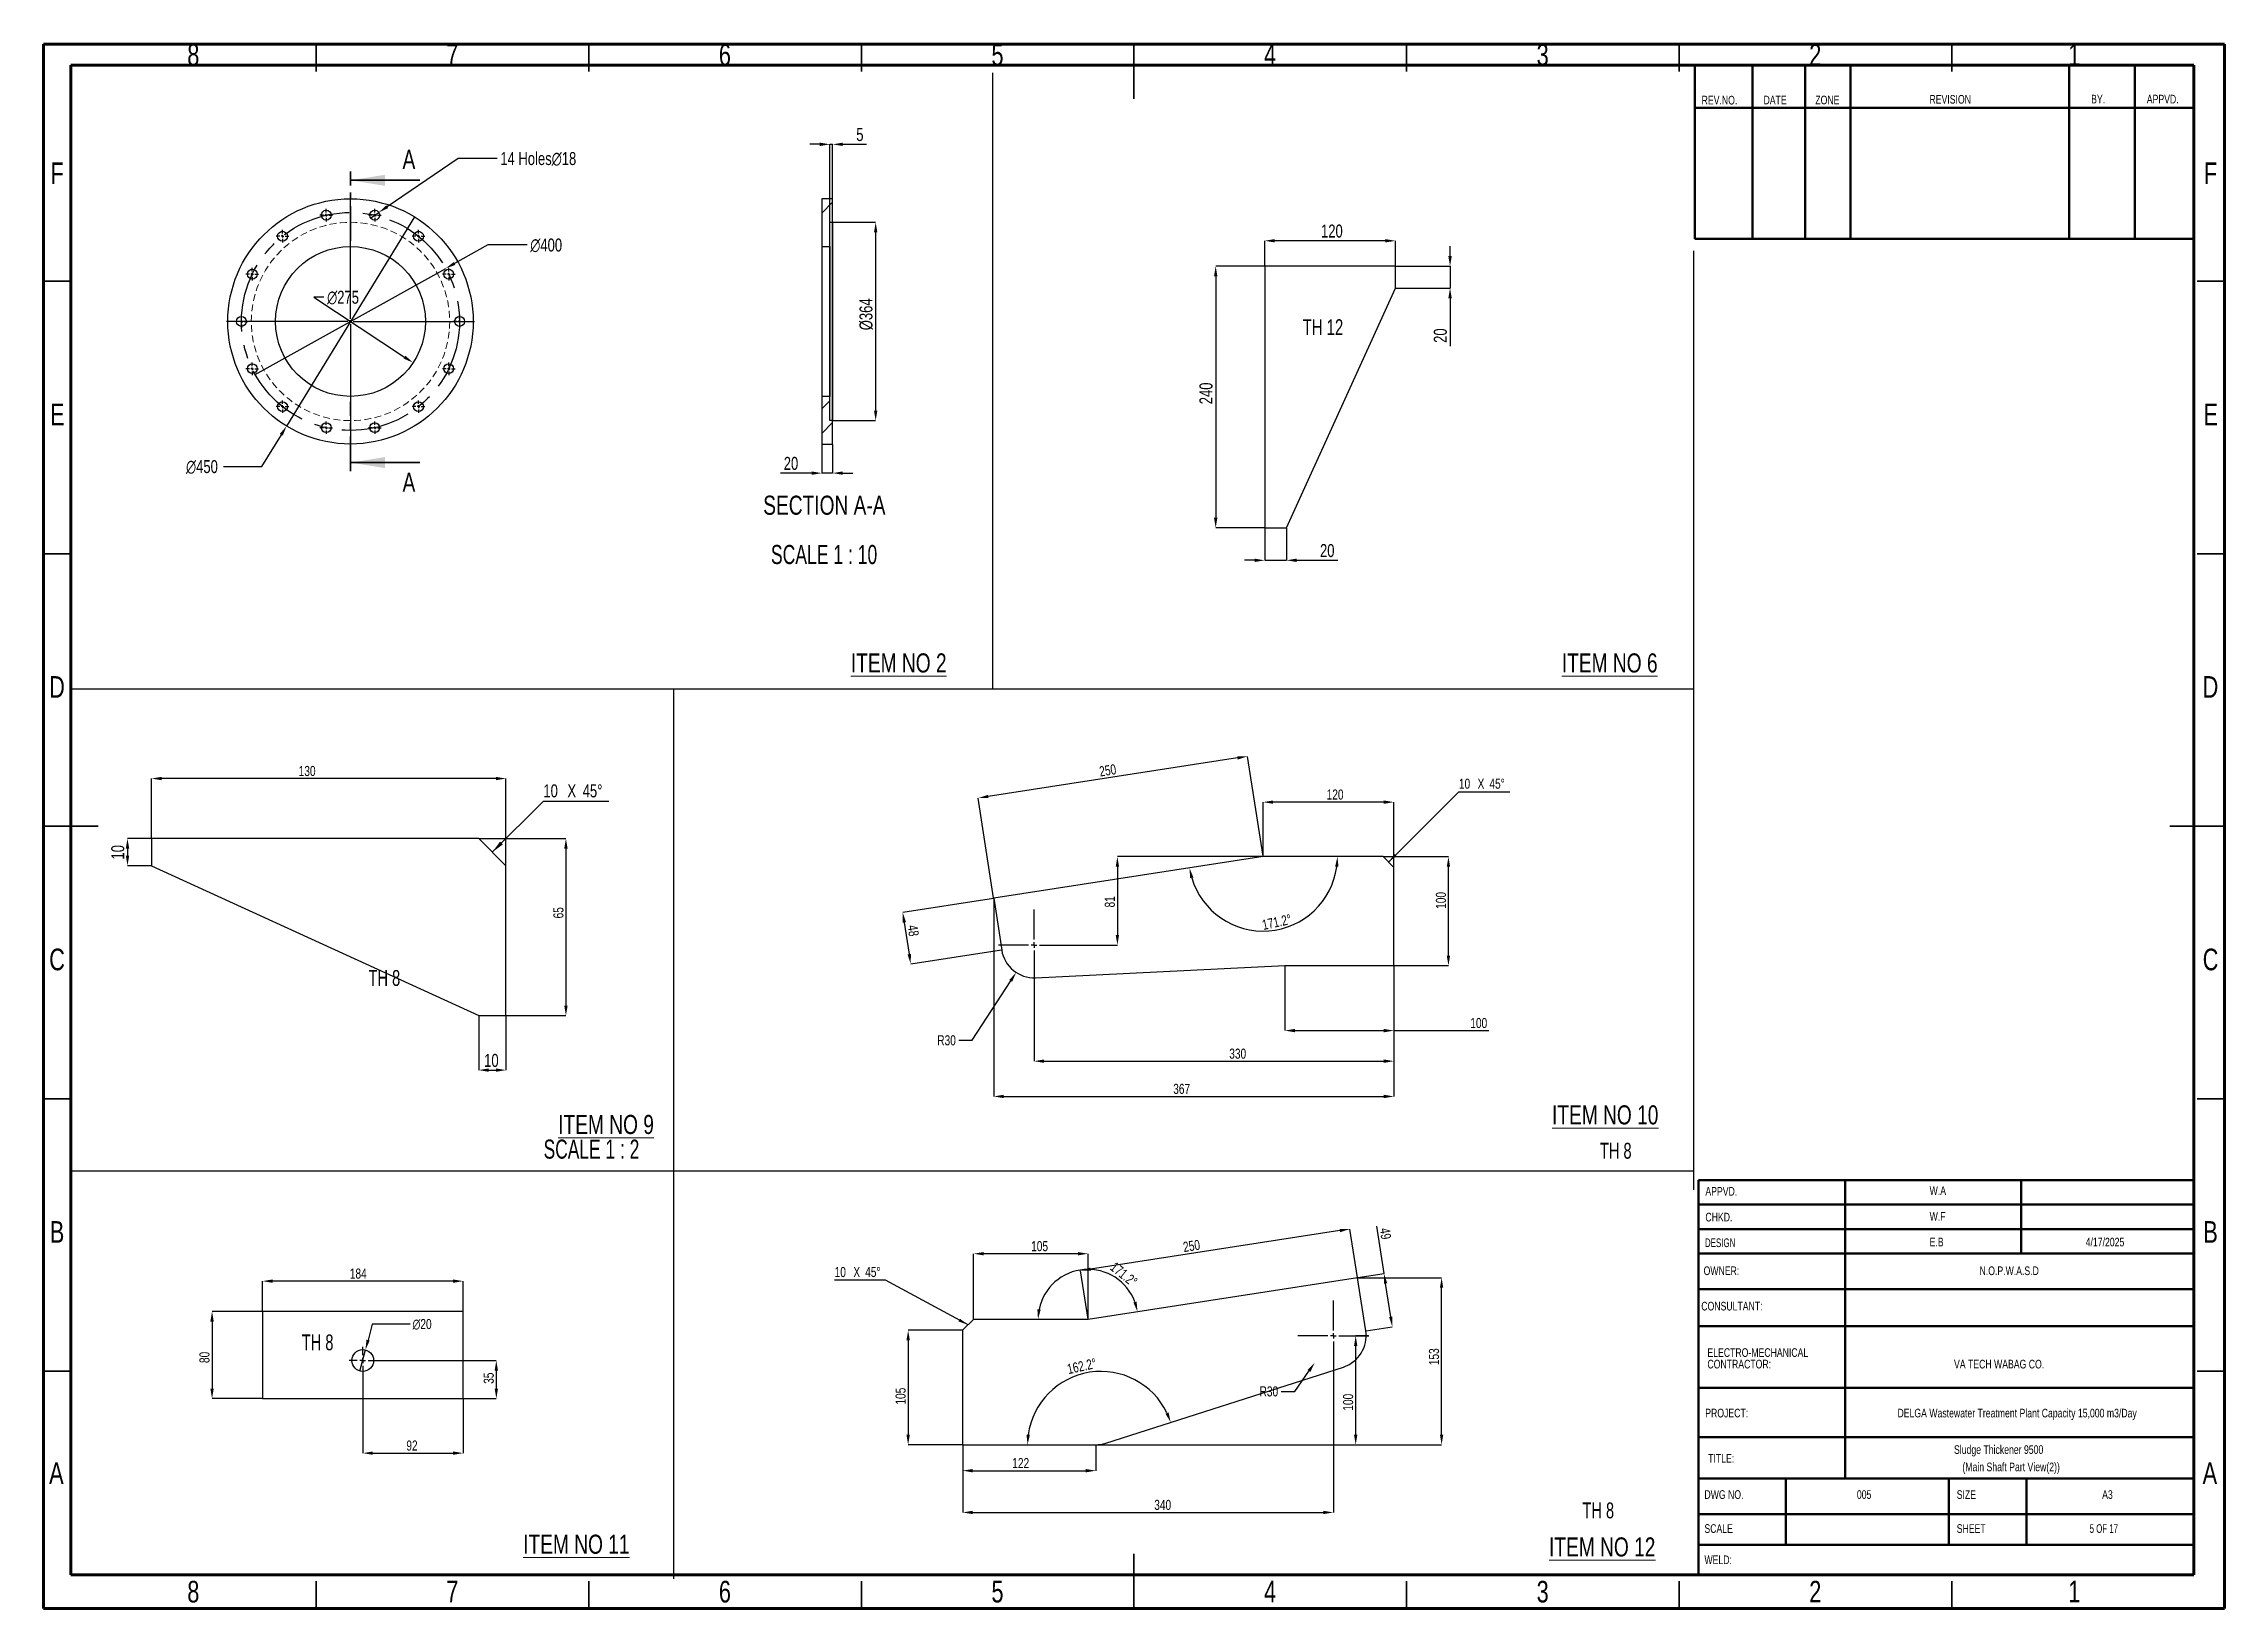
# Model space of a CAD drawing. Header units: millimetres. Extents: x 122 to 2816, y -707 to 556.
# Drawn here: x 1941.5 to 2341.5, y 89.1 to 376.2 of the extents above; entities that cross this region are included whole.
import ezdxf

# ---------------------------------------------------------------- set-up
doc = ezdxf.new("R2010")
doc.units = ezdxf.units.MM
doc.header["$PDSIZE"] = -1
for name, pattern in [('CENTER', [10.16, 6.35, -1.27, 1.27, -1.27]), ('CENTERX2', [20.32, 12.7, -2.54, 2.54, -2.54]), ('HIDDEN', [1.905, 1.27, -0.635])]:
    doc.linetypes.add(name, pattern=pattern)
doc.layers.add('FORMAT', color=7, linetype='Continuous')
doc.styles.add('SLDTEXTSTYLE0', font='TXT', dxfattribs={"width": 0.7})
doc.styles.add('SLDTEXTSTYLE10', font='TXT', dxfattribs={"width": 0.6875})
doc.styles.add('SLDTEXTSTYLE12', font='TXT', dxfattribs={"width": 0.681818})
doc.styles.add('SLDTEXTSTYLE6', font='TXT', dxfattribs={"width": 0.687299})
doc.styles.add('SLDTEXTSTYLE7', font='TXT', dxfattribs={"width": 0.75})
doc.styles.add('SLDTEXTSTYLE8', font='TXT', dxfattribs={"width": 0.678571})
doc.dimstyles.new('SLDDIMSTYLE22', dxfattribs={"dimtxt": 2.38125, "dimasz": 1.852083, "dimexe": 0, "dimexo": 0.625, "dimgap": 0.595313, "dimtad": 1, "dimdec": 0, "dimlfac": 10, "dimrnd": 1e-09, "dimzin": 12, "dimtxsty": 'SLDTEXTSTYLE7', "dimblk1": 'NONE', "dimsah": 1, "dimcen": 0, "dimazin": 3, "dimtfac": 1, "dimtdec": 0, "dimtmove": 0, "dimatfit": 3, "dimldrblk": 'NONE', "dimfrac": 2, "dimtzin": 12})
doc.dimstyles.new('SLDDIMSTYLE24', dxfattribs={"dimtxt": 2.38125, "dimasz": 1.852083, "dimexe": 0, "dimexo": 0.625, "dimgap": 0.595313, "dimtad": 1, "dimdec": 0, "dimlfac": 5, "dimrnd": 1e-09, "dimzin": 12, "dimtxsty": 'SLDTEXTSTYLE7', "dimsah": 1, "dimcen": 2.5, "dimazin": 3, "dimtfac": 1, "dimtdec": 0, "dimtmove": 0, "dimatfit": 3, "dimfrac": 2, "dimtzin": 12})
doc.dimstyles.new('SLDDIMSTYLE25', dxfattribs={"dimtxt": 2.38125, "dimasz": 1.852083, "dimexe": 0, "dimexo": 0.625, "dimgap": 0.595313, "dimtad": 1, "dimdec": 0, "dimlfac": 5, "dimrnd": 1e-09, "dimzin": 12, "dimtxsty": 'SLDTEXTSTYLE7', "dimsah": 1, "dimcen": 2.5, "dimazin": 3, "dimtfac": 1, "dimtdec": 0, "dimtmove": 0, "dimatfit": 0, "dimfrac": 2, "dimtzin": 12})
doc.dimstyles.new('SLDDIMSTYLE26', dxfattribs={"dimtxt": 2.38125, "dimasz": 1.852083, "dimexe": 0, "dimexo": 0.625, "dimgap": 0.595313, "dimtad": 1, "dimdec": 0, "dimlfac": 2, "dimrnd": 1e-09, "dimzin": 12, "dimtxsty": 'SLDTEXTSTYLE7', "dimsah": 1, "dimcen": 2.5, "dimazin": 3, "dimtfac": 1, "dimtdec": 0, "dimtmove": 0, "dimatfit": 0, "dimfrac": 2, "dimtzin": 12})
doc.dimstyles.new('SLDDIMSTYLE27', dxfattribs={"dimtxt": 1.852083, "dimasz": 1.852083, "dimexe": 0, "dimexo": 0.625, "dimgap": 0.463021, "dimtad": 1, "dimdec": 0, "dimlfac": 2, "dimrnd": 1e-09, "dimzin": 12, "dimtxsty": 'SLDTEXTSTYLE7', "dimsah": 1, "dimcen": 2.5, "dimazin": 3, "dimtfac": 1, "dimtdec": 0, "dimtmove": 0, "dimatfit": 3, "dimfrac": 2, "dimtzin": 12})
doc.dimstyles.new('SLDDIMSTYLE28', dxfattribs={"dimtxt": 2.38125, "dimasz": 1.852083, "dimexe": 0, "dimexo": 0.625, "dimgap": 0.595313, "dimtad": 1, "dimdec": 0, "dimlfac": 10, "dimrnd": 1e-09, "dimzin": 12, "dimtxsty": 'SLDTEXTSTYLE7', "dimblk1": 'NONE', "dimsah": 1, "dimcen": 0, "dimazin": 3, "dimtfac": 1, "dimtdec": 0, "dimtmove": 0, "dimatfit": 3, "dimldrblk": 'NONE', "dimfrac": 2, "dimtzin": 12})
doc.dimstyles.new('SLDDIMSTYLE29', dxfattribs={"dimtxt": 2.38125, "dimasz": 1.852083, "dimexe": 0, "dimexo": 0.625, "dimgap": 0.595313, "dimtad": 1, "dimdec": 0, "dimlfac": 10, "dimrnd": 1e-09, "dimzin": 12, "dimtxsty": 'SLDTEXTSTYLE7', "dimsah": 1, "dimcen": 0, "dimazin": 3, "dimtfac": 1, "dimtdec": 0, "dimtmove": 0, "dimatfit": 3, "dimfrac": 2, "dimtzin": 12})
doc.dimstyles.new('SLDDIMSTYLE30', dxfattribs={"dimtxt": 2.38125, "dimasz": 1.852083, "dimexe": 0, "dimexo": 0.625, "dimgap": 0.595313, "dimtad": 1, "dimdec": 0, "dimlfac": 10, "dimrnd": 1e-09, "dimzin": 12, "dimtxsty": 'SLDTEXTSTYLE7', "dimsah": 1, "dimcen": 2.5, "dimazin": 3, "dimtfac": 1, "dimtdec": 0, "dimtmove": 0, "dimatfit": 0, "dimfrac": 2, "dimtzin": 12})
doc.dimstyles.new('SLDDIMSTYLE31', dxfattribs={"dimtxt": 2.38125, "dimasz": 1.852083, "dimexe": 0, "dimexo": 0.625, "dimgap": 0.595313, "dimtad": 1, "dimdec": 0, "dimlfac": 10, "dimrnd": 1e-09, "dimzin": 12, "dimtxsty": 'SLDTEXTSTYLE7', "dimsah": 1, "dimcen": 2.5, "dimazin": 3, "dimtfac": 1, "dimtdec": 0, "dimtmove": 0, "dimatfit": 3, "dimfrac": 2, "dimtzin": 12})
doc.dimstyles.new('SLDDIMSTYLE32', dxfattribs={"dimtxt": 1.852083, "dimasz": 1.852083, "dimexe": 0, "dimexo": 0.625, "dimgap": 0.463021, "dimtad": 1, "dimdec": 0, "dimlfac": 5, "dimrnd": 1e-09, "dimzin": 12, "dimtxsty": 'SLDTEXTSTYLE7', "dimblk1": 'NONE', "dimsah": 1, "dimcen": 0, "dimazin": 3, "dimtfac": 1, "dimtdec": 0, "dimtmove": 0, "dimatfit": 3, "dimldrblk": 'NONE', "dimfrac": 2, "dimtzin": 12})
doc.dimstyles.new('SLDDIMSTYLE33', dxfattribs={"dimtxt": 1.852083, "dimasz": 1.852083, "dimexe": 0, "dimexo": 0.625, "dimgap": 0.463021, "dimtad": 1, "dimlfac": 5, "dimzin": 12, "dimtxsty": 'SLDTEXTSTYLE7', "dimsah": 1, "dimcen": 2.5, "dimadec": 1, "dimazin": 3, "dimtfac": 1, "dimtdec": 1, "dimtmove": 0, "dimatfit": 3, "dimfrac": 2, "dimtzin": 12})
doc.dimstyles.new('SLDDIMSTYLE34', dxfattribs={"dimtxt": 1.852083, "dimasz": 1.852083, "dimexe": 0, "dimexo": 0.625, "dimgap": 0.463021, "dimtad": 1, "dimdec": 0, "dimlfac": 5, "dimrnd": 1e-09, "dimzin": 12, "dimtxsty": 'SLDTEXTSTYLE7', "dimsah": 1, "dimcen": 0, "dimazin": 3, "dimtfac": 1, "dimtdec": 0, "dimtmove": 0, "dimatfit": 3, "dimfrac": 2, "dimtzin": 12})
doc.dimstyles.new('SLDDIMSTYLE35', dxfattribs={"dimtxt": 1.852083, "dimasz": 1.852083, "dimexe": 0, "dimexo": 0.625, "dimgap": 0.463021, "dimtad": 1, "dimlfac": 5, "dimzin": 12, "dimtxsty": 'SLDTEXTSTYLE7', "dimsah": 1, "dimcen": 2.5, "dimadec": 1, "dimazin": 3, "dimtfac": 1, "dimtmove": 0, "dimatfit": 3, "dimfrac": 2, "dimtzin": 12})
doc.dimstyles.new('SLDDIMSTYLE36', dxfattribs={"dimtxt": 1.852083, "dimasz": 1.852083, "dimexe": 0, "dimexo": 0.625, "dimgap": 0.463021, "dimtad": 1, "dimdec": 0, "dimlfac": 5, "dimrnd": 1e-09, "dimzin": 12, "dimtxsty": 'SLDTEXTSTYLE7', "dimsah": 1, "dimcen": 0, "dimazin": 3, "dimtfac": 1, "dimtdec": 0, "dimtmove": 0, "dimatfit": 3, "dimfrac": 2, "dimtzin": 12})
doc.dimstyles.new('SLDDIMSTYLE37', dxfattribs={"dimtxt": 1.852083, "dimasz": 1.852083, "dimexe": 0, "dimexo": 0.625, "dimgap": 0.463021, "dimtad": 1, "dimlfac": 5, "dimzin": 12, "dimtxsty": 'SLDTEXTSTYLE7', "dimsah": 1, "dimcen": 2.5, "dimazin": 3, "dimtfac": 1, "dimtmove": 0, "dimatfit": 3, "dimfrac": 2, "dimtzin": 12})
doc.dimstyles.new('SLDDIMSTYLE7', dxfattribs={"dimtxt": 1.852083, "dimasz": 1.852083, "dimexe": 0, "dimexo": 0.625, "dimgap": 0.463021, "dimtad": 1, "dimdec": 0, "dimlfac": 5, "dimrnd": 1e-09, "dimzin": 12, "dimtxsty": 'SLDTEXTSTYLE7', "dimsah": 1, "dimcen": 2.5, "dimazin": 3, "dimtfac": 1, "dimtdec": 0, "dimtmove": 0, "dimatfit": 3, "dimfrac": 2, "dimtzin": 12})
doc.dimstyles.new('SLDDIMSTYLE9', dxfattribs={"dimtxt": 1.852083, "dimasz": 1.852083, "dimexe": 0, "dimexo": 0.625, "dimgap": 0.463021, "dimtad": 1, "dimdec": 0, "dimlfac": 5, "dimrnd": 1e-09, "dimzin": 12, "dimtxsty": 'SLDTEXTSTYLE7', "dimsah": 1, "dimcen": 2.5, "dimazin": 3, "dimtfac": 1, "dimtdec": 0, "dimtmove": 0, "dimatfit": 0, "dimfrac": 2, "dimtzin": 12})
pattern_1 = [(45, (1926.496, 84.123), (-6.7352, 6.7352), []), (45, (1930.986, 84.123), (-6.7352, 6.7352), [])]

msp = doc.modelspace()

# ---------------------------------------------------------------- texts
at = {"color": 7, "linetype": 'Continuous', "lineweight": 0}
for s, insert, char_height, attachment_point, style in [('8', (1968.955942, 376.183258), 3.96875, 2, 'SLDTEXTSTYLE7'), ('7', (2016.455942, 376.183258), 3.96875, 2, 'SLDTEXTSTYLE7'), ('6', (2066.455942, 376.183258), 3.96875, 2, 'SLDTEXTSTYLE7'), ('5', (2116.455942, 376.183258), 3.96875, 2, 'SLDTEXTSTYLE7'), ('4', (2166.455942, 376.183258), 3.96875, 2, 'SLDTEXTSTYLE7'), ('3', (2216.455942, 376.183258), 3.96875, 2, 'SLDTEXTSTYLE7'), ('2', (2266.455942, 376.183258), 3.96875, 2, 'SLDTEXTSTYLE7'), ('1', (2313.955942, 376.183258), 3.96875, 2, 'SLDTEXTSTYLE7'), ('REV.NO.', (2245.61203, 366.659212), 1.5875, 1, 'SLDTEXTSTYLE7'), ('DATE', (2256.964952, 366.688489), 1.5875, 1, 'SLDTEXTSTYLE7'), ('ZONE', (2266.463277, 366.688489), 1.5875, 1, 'SLDTEXTSTYLE7'), ('REVISION', (2287.403811, 366.815629), 1.5875, 1, 'SLDTEXTSTYLE7'), ('BY.', (2317.056955, 366.844907), 1.5875, 1, 'SLDTEXTSTYLE7'), ('APPVD.', (2327.267946, 366.844907), 1.5875, 1, 'SLDTEXTSTYLE7'), ('F', (1943.953646, 354.433258), 3.96875, 2, 'SLDTEXTSTYLE7'), ('F', (2338.953646, 354.433258), 3.96875, 2, 'SLDTEXTSTYLE7'), ('E', (1944.003714, 310.183258), 3.96875, 2, 'SLDTEXTSTYLE7'), ('E', (2339.003714, 310.183258), 3.96875, 2, 'SLDTEXTSTYLE7'), ('\\LITEM NO 2', (2089.567525, 264.351961), 3.5, 1, 'SLDTEXTSTYLE7'), ('\\LITEM NO 6', (2219.977992, 264.351961), 3.5, 1, 'SLDTEXTSTYLE7'), ('D', (1943.948593, 260.183258), 3.96875, 2, 'SLDTEXTSTYLE7'), ('D', (2338.948593, 260.183258), 3.96875, 2, 'SLDTEXTSTYLE7'), ('C', (1943.954564, 210.183258), 3.96875, 2, 'SLDTEXTSTYLE7'), ('C', (2338.954564, 210.183258), 3.96875, 2, 'SLDTEXTSTYLE7'), ('TH 8', (2001.10145, 206.24911), 2.9104167, 1, 'SLDTEXTSTYLE10'), ('\\LITEM NO 10', (2218.172996, 181.425691), 3.5, 1, 'SLDTEXTSTYLE7'), ('TH 8', (2226.962139, 174.548851), 2.9104167, 1, 'SLDTEXTSTYLE10'), ('APPVD.', (2246.300678, 166.442104), 1.5875, 1, 'SLDTEXTSTYLE7'), ('W.A', (2287.434115, 166.573976), 1.5875, 1, 'SLDTEXTSTYLE7'), ('B', (1943.966507, 160.183258), 3.96875, 2, 'SLDTEXTSTYLE7'), ('CHKD.', (2246.300678, 161.708401), 1.5875, 1, 'SLDTEXTSTYLE7'), ('W.F', (2287.434115, 161.840273), 1.5875, 1, 'SLDTEXTSTYLE7'), ('B', (2338.966507, 160.183258), 3.96875, 2, 'SLDTEXTSTYLE7'), ('DESIGN', (2246.214358, 157.006595), 1.5875, 1, 'SLDTEXTSTYLE6'), ('E.B', (2287.434115, 157.138467), 1.5875, 1, 'SLDTEXTSTYLE7'), ('OWNER:', (2245.96903, 151.865722), 1.5875, 1, 'SLDTEXTSTYLE7'), ('CONSULTANT:', (2245.549855, 145.377141), 1.5875, 1, 'SLDTEXTSTYLE7'), ('PROJECT:', (2246.274935, 125.753709), 1.5875, 1, 'SLDTEXTSTYLE7'), ('TITLE:', (2246.821741, 117.434041), 1.5875, 1, 'SLDTEXTSTYLE7'), ('Sludge Thickener 9500', (2291.905034, 119.056821), 1.5875, 1, 'SLDTEXTSTYLE7'), ('A', (1943.835593, 115.933258), 3.96875, 2, 'SLDTEXTSTYLE7'), ('A', (2338.835593, 115.933258), 3.96875, 2, 'SLDTEXTSTYLE7'), ('TH 8', (2223.758214, 108.564838), 2.9104167, 1, 'SLDTEXTSTYLE10'), ('DWG NO.', (2246.127393, 110.80666), 1.5875, 1, 'SLDTEXTSTYLE7'), ('SIZE', (2292.403179, 110.80666), 1.5875, 1, 'SLDTEXTSTYLE7'), ('SCALE', (2246.127393, 104.570311), 1.5875, 1, 'SLDTEXTSTYLE7'), ('SHEET', (2292.403179, 104.570311), 1.5875, 1, 'SLDTEXTSTYLE7'), ('\\LITEM NO 11', (2029.465513, 102.65182), 3.5, 1, 'SLDTEXTSTYLE7'), ('\\LITEM NO 12', (2217.62434, 102.149526), 3.5, 1, 'SLDTEXTSTYLE7'), ('WELD:', (2246.127393, 98.830553), 1.5875, 1, 'SLDTEXTSTYLE7'), ('8', (1968.955942, 94.183258), 3.96875, 2, 'SLDTEXTSTYLE7'), ('7', (2016.455942, 94.183258), 3.96875, 2, 'SLDTEXTSTYLE7'), ('6', (2066.455942, 94.183258), 3.96875, 2, 'SLDTEXTSTYLE7'), ('5', (2116.455942, 94.183258), 3.96875, 2, 'SLDTEXTSTYLE7'), ('4', (2166.455942, 94.183258), 3.96875, 2, 'SLDTEXTSTYLE7'), ('3', (2216.455942, 94.183258), 3.96875, 2, 'SLDTEXTSTYLE7'), ('2', (2266.455942, 94.183258), 3.96875, 2, 'SLDTEXTSTYLE7'), ('1', (2313.955942, 94.183258), 3.96875, 2, 'SLDTEXTSTYLE7')]:
    msp.add_mtext(s, dxfattribs=dict(at, insert=insert, char_height=char_height, attachment_point=attachment_point, style=style))
at = {"color": 7, "linetype": 'Continuous', "char_height": 3.5, "attachment_point": 1, "style": 'SLDTEXTSTYLE7'}
for insert in [(2007.329354, 356.758595), (2007.329354, 297.498198)]:
    msp.add_mtext('A', dxfattribs=dict(at, insert=insert))
at = {"layer": 'FORMAT'}
for s, insert, char_height, attachment_point, style in [('TH 12', (2172.450658, 325.669763), 2.9104167, 1, 'SLDTEXTSTYLE0'), ('4/17/2025', (2316.057346, 157.138467), 1.5875, 1, 'SLDTEXTSTYLE7'), ('N.O.P.W.A.S.D', (2296.586691, 151.865722), 1.5875, 1, 'SLDTEXTSTYLE7'), ('TH 8', (1988.856797, 139.393595), 2.9104167, 1, 'SLDTEXTSTYLE10'), ('VA TECH WABAG CO.', (2291.905034, 134.739212), 1.5875, 1, 'SLDTEXTSTYLE7'), ('DELGA Wastewater Treatment Plant Capacity 15,000 m3/Day', (2303.481103, 125.753709), 1.5875, 2, 'SLDTEXTSTYLE7'), ('(Main Shaft Part View(2))', (2302.380393, 115.875265), 1.5875, 2, 'SLDTEXTSTYLE7'), ('005', (2274.088759, 110.80666), 1.5875, 1, 'SLDTEXTSTYLE7'), ('A3', (2319.075693, 110.80666), 1.5875, 1, 'SLDTEXTSTYLE7'), ('5 OF 17', (2316.784475, 104.570311), 1.5875, 1, 'SLDTEXTSTYLE8')]:
    msp.add_mtext(s, dxfattribs=dict(at, insert=insert, char_height=char_height, attachment_point=attachment_point, style=style))

# ---------------------------------------------------------------- blocks, each defined once
blk = doc.blocks.new('SW_NOTE_0_54')
at = {"color": 0, "linetype": 'Continuous', "lineweight": 0, "char_height": 3.5, "attachment_point": 2}
for s, insert, style in [('\\LITEM NO 9', (13.62, 4.51), 'SLDTEXTSTYLE7'), ('SCALE 1 : 2', (10.94, -0.01), 'SLDTEXTSTYLE12')]:
    blk.add_mtext(s, dxfattribs=dict(at, insert=insert, style=style))
blk = doc.blocks.new('SW_NOTE_0_55')
at = {"color": 0, "linetype": 'Continuous', "lineweight": 0, "char_height": 1.5875, "attachment_point": 1, "style": 'SLDTEXTSTYLE7'}
for s, insert in [('ELECTRO-MECHANICAL', (0, 2.05)), ('CONTRACTOR:', (0, -0.07))]:
    blk.add_mtext(s, dxfattribs=dict(at, insert=insert))
blk = doc.blocks.new('*D1156')
at = {"layer": 'Defpoints', "color": 0}
for p in [(2165.47, 335.39), (2156.48, 287.39), (2165.47, 287.39)]:
    blk.add_point(p, dxfattribs=at)
at = {"layer": 'FORMAT', "color": 0, "lineweight": -2}
for p, q in [((2165.41, 335.39), (2156.48, 335.39)), ((2156.48, 333.53), (2156.48, 289.24)), ((2165.41, 287.39), (2156.48, 287.39))]:
    blk.add_line(p, q, dxfattribs=at)
at = {"layer": 'FORMAT', "color": 0}
for points in [[(2156.17, 333.53), (2156.79, 333.53), (2156.48, 335.39)], [(2156.17, 289.24), (2156.79, 289.24), (2156.48, 287.39)]]:
    blk.add_solid(points, dxfattribs=at)
at = {"layer": 'FORMAT', "color": 0, "insert": (2153.5, 312.06), "char_height": 2.381, "attachment_point": 2, "rotation": 90, "style": 'SLDTEXTSTYLE7'}
blk.add_mtext('\\A1;240', dxfattribs=at)
blk = doc.blocks.new('*D1157')
at = {"layer": 'Defpoints', "color": 0}
for p in [(2165.47, 340.06), (2165.47, 335.39), (2189.47, 335.39)]:
    blk.add_point(p, dxfattribs=at)
at = {"layer": 'FORMAT', "color": 0, "lineweight": -2}
for p, q in [((2165.47, 335.45), (2165.47, 340.06)), ((2187.62, 340.06), (2167.32, 340.06)), ((2189.47, 335.45), (2189.47, 340.06))]:
    blk.add_line(p, q, dxfattribs=at)
at = {"layer": 'FORMAT', "color": 0}
for points in [[(2167.32, 340.37), (2167.32, 339.76), (2165.47, 340.06)], [(2187.62, 340.37), (2187.62, 339.76), (2189.47, 340.06)]]:
    blk.add_solid(points, dxfattribs=at)
at = {"layer": 'FORMAT', "color": 0, "insert": (2177.79, 343.04), "char_height": 2.381, "attachment_point": 2, "style": 'SLDTEXTSTYLE7'}
blk.add_mtext('\\A1;120', dxfattribs=at)
blk = doc.blocks.new('*D1158')
at = {"layer": 'Defpoints', "color": 0}
for p in [(2165.47, 287.39), (2169.47, 287.39), (2169.47, 281.43)]:
    blk.add_point(p, dxfattribs=at)
at = {"layer": 'FORMAT', "color": 0, "lineweight": -2}
for p, q in [((2165.47, 287.32), (2165.47, 281.43)), ((2169.47, 287.32), (2169.47, 281.43)), ((2163.62, 281.43), (2161.77, 281.43)), ((2165.47, 281.43), (2169.47, 281.43)), ((2171.32, 281.43), (2178.87, 281.43))]:
    blk.add_line(p, q, dxfattribs=at)
at = {"layer": 'FORMAT', "color": 0}
for points in [[(2163.62, 281.74), (2163.62, 281.12), (2165.47, 281.43)], [(2171.32, 281.74), (2171.32, 281.12), (2169.47, 281.43)]]:
    blk.add_solid(points, dxfattribs=at)
at = {"layer": 'FORMAT', "color": 0, "insert": (2176.94, 284.41), "char_height": 2.381, "attachment_point": 2, "style": 'SLDTEXTSTYLE7'}
blk.add_mtext('\\A1;20', dxfattribs=at)
blk = doc.blocks.new('*D1159')
at = {"layer": 'Defpoints', "color": 0}
for p in [(2189.47, 335.39), (2199.47, 335.39), (2189.47, 331.39)]:
    blk.add_point(p, dxfattribs=at)
at = {"layer": 'FORMAT', "color": 0, "lineweight": -2}
for p, q in [((2199.47, 337.24), (2199.47, 339.09)), ((2189.53, 335.39), (2199.47, 335.39)), ((2199.47, 335.39), (2199.47, 331.39)), ((2189.53, 331.39), (2199.47, 331.39)), ((2199.47, 329.53), (2199.47, 320.72))]:
    blk.add_line(p, q, dxfattribs=at)
at = {"layer": 'FORMAT', "color": 0}
for points in [[(2199.16, 337.24), (2199.78, 337.24), (2199.47, 335.39)], [(2199.16, 329.53), (2199.78, 329.53), (2199.47, 331.39)]]:
    blk.add_solid(points, dxfattribs=at)
at = {"layer": 'FORMAT', "color": 0, "insert": (2196.49, 322.66), "char_height": 2.381, "attachment_point": 2, "rotation": 90, "style": 'SLDTEXTSTYLE7'}
blk.add_mtext('\\A1;20', dxfattribs=at)
blk = doc.blocks.new('*D1160')
at = {"layer": 'Defpoints', "color": 0}
for p in [(1961.3, 230.39), (1956.88, 225.39), (1961.3, 225.39)]:
    blk.add_point(p, dxfattribs=at)
at = {"layer": 'FORMAT', "color": 0, "lineweight": -2}
for p, q in [((1961.24, 230.39), (1956.88, 230.39)), ((1956.88, 228.54), (1956.88, 227.24)), ((1961.24, 225.39), (1956.88, 225.39))]:
    blk.add_line(p, q, dxfattribs=at)
at = {"layer": 'FORMAT', "color": 0}
for points in [[(1956.57, 228.54), (1957.19, 228.54), (1956.88, 230.39)], [(1956.57, 227.24), (1957.19, 227.24), (1956.88, 225.39)]]:
    blk.add_solid(points, dxfattribs=at)
at = {"layer": 'FORMAT', "color": 0, "insert": (1953.9, 227.86), "char_height": 2.381, "attachment_point": 2, "rotation": 90, "style": 'SLDTEXTSTYLE7'}
blk.add_mtext('\\A1;10', dxfattribs=at)
blk = doc.blocks.new('*D1161')
at = {"layer": 'Defpoints', "color": 0}
for p in [(2021.3, 197.89), (2026.3, 197.89), (2026.3, 187.89)]:
    blk.add_point(p, dxfattribs=at)
at = {"layer": 'FORMAT', "color": 0, "lineweight": -2}
for p, q in [((2021.3, 197.83), (2021.3, 187.89)), ((2026.3, 197.83), (2026.3, 187.89)), ((2023.15, 187.89), (2024.45, 187.89))]:
    blk.add_line(p, q, dxfattribs=at)
at = {"layer": 'FORMAT', "color": 0}
for points in [[(2023.15, 188.2), (2023.15, 187.58), (2021.3, 187.89)], [(2024.45, 188.2), (2024.45, 187.58), (2026.3, 187.89)]]:
    blk.add_solid(points, dxfattribs=at)
at = {"layer": 'FORMAT', "color": 0, "insert": (2023.63, 190.86), "char_height": 2.381, "attachment_point": 2, "style": 'SLDTEXTSTYLE7'}
blk.add_mtext('\\A1;10', dxfattribs=at)
blk = doc.blocks.new('SW_CHAMFER_DIMENSION_0')
at = {"layer": 'FORMAT', "color": 0}
for p, q in [((-9.37, -9.37), (0, 0)), ((0, 0), (11.99, 0))]:
    blk.add_line(p, q, dxfattribs=at)
blk.add_solid([(-9.37, -9.37), (-7.42, -7.94), (-7.94, -7.42)], dxfattribs=at)
at = {"layer": 'FORMAT', "color": 0, "attachment_point": 1, "style": 'SLDTEXTSTYLE7'}
for s, insert, char_height in [('10', (0, 3.07), 2.381), ('X', (4.41, 3.07), 2.38), ('45°', (7.21, 3.07), 2.381)]:
    blk.add_mtext(s, dxfattribs=dict(at, insert=insert, char_height=char_height))
blk = doc.blocks.new('*D1162')
at = {"layer": 'Defpoints', "color": 0}
for p in [(2021.3, 230.39), (2026.3, 197.89), (2037.3, 197.89)]:
    blk.add_point(p, dxfattribs=at)
at = {"layer": 'FORMAT', "color": 0, "lineweight": -2}
for p, q in [((2021.36, 230.39), (2037.3, 230.39)), ((2037.3, 228.54), (2037.3, 199.74)), ((2026.36, 197.89), (2037.3, 197.89))]:
    blk.add_line(p, q, dxfattribs=at)
at = {"layer": 'FORMAT', "color": 0}
for points in [[(2036.99, 228.54), (2037.61, 228.54), (2037.3, 230.39)], [(2036.99, 199.74), (2037.61, 199.74), (2037.3, 197.89)]]:
    blk.add_solid(points, dxfattribs=at)
at = {"layer": 'FORMAT', "color": 0, "insert": (2034.99, 216.76), "char_height": 1.852, "attachment_point": 2, "rotation": 90, "style": 'SLDTEXTSTYLE7'}
blk.add_mtext('\\A1;65', dxfattribs=at)
blk = doc.blocks.new('*D1163')
at = {"layer": 'Defpoints', "color": 0}
for p in [(1961.3, 241.39), (1961.3, 230.39), (2026.3, 225.39)]:
    blk.add_point(p, dxfattribs=at)
at = {"layer": 'FORMAT', "color": 0, "lineweight": -2}
for p, q in [((1961.3, 230.45), (1961.3, 241.39)), ((2024.45, 241.39), (1963.15, 241.39)), ((2026.3, 225.45), (2026.3, 241.39))]:
    blk.add_line(p, q, dxfattribs=at)
at = {"layer": 'FORMAT', "color": 0}
for points in [[(1963.15, 241.7), (1963.15, 241.08), (1961.3, 241.39)], [(2024.45, 241.7), (2024.45, 241.08), (2026.3, 241.39)]]:
    blk.add_solid(points, dxfattribs=at)
at = {"layer": 'FORMAT', "color": 0, "insert": (1989.83, 243.7), "char_height": 1.852, "attachment_point": 2, "style": 'SLDTEXTSTYLE7'}
blk.add_mtext('\\A1;130', dxfattribs=at)
blk = doc.blocks.new('*D1164')
at = {"layer": 'Defpoints', "color": 0}
for p in [(2015.25, 335), (1980.31, 315.53)]:
    blk.add_point(p, dxfattribs=at)
at = {"layer": 'FORMAT', "color": 0, "lineweight": -2}
for p, q in [((2022.95, 339.29), (2016.87, 335.9)), ((2030.17, 339.29), (2022.95, 339.29)), ((1980.31, 315.53), (2015.25, 335))]:
    blk.add_line(p, q, dxfattribs=at)
at = {"layer": 'FORMAT', "color": 0}
blk.add_solid([(2016.72, 336.17), (2017.02, 335.63), (2015.25, 335)], dxfattribs=at)
at = {"layer": 'FORMAT', "color": 0, "insert": (2030.76, 340.48), "char_height": 2.381, "attachment_point": 1, "style": 'SLDTEXTSTYLE7'}
blk.add_mtext('\\A1;∅400', dxfattribs=at)
blk = doc.blocks.new('_None')
blk = doc.blocks.new('*D1165')
at = {"layer": 'Defpoints', "color": 0}
for p in [(2009.51, 344.47), (1986.06, 306.06)]:
    blk.add_point(p, dxfattribs=at)
at = {"layer": 'FORMAT', "color": 0, "lineweight": -2}
for p, q in [((2009.51, 344.47), (1986.06, 306.06)), ((1981.53, 298.62), (1985.1, 304.48)), ((1974.46, 298.62), (1981.53, 298.62))]:
    blk.add_line(p, q, dxfattribs=at)
at = {"layer": 'FORMAT', "color": 0}
blk.add_solid([(1984.83, 304.64), (1985.36, 304.31), (1986.06, 306.06)], dxfattribs=at)
at = {"layer": 'FORMAT', "color": 0, "insert": (1967.62, 299.82), "char_height": 2.381, "attachment_point": 1, "style": 'SLDTEXTSTYLE7'}
blk.add_mtext('\\A1;∅450', dxfattribs=at)
blk = doc.blocks.new('*D1166')
at = {"layer": 'Defpoints', "color": 0}
for p in [(1986.31, 332.83), (2009.26, 317.69)]:
    blk.add_point(p, dxfattribs=at)
at = {"layer": 'FORMAT', "color": 0, "lineweight": -2}
for p, q in [((1992.91, 329.7), (1991.06, 329.7)), ((1991.06, 329.7), (2007.71, 318.71))]:
    blk.add_line(p, q, dxfattribs=at)
at = {"layer": 'FORMAT', "color": 0}
blk.add_solid([(2007.88, 318.97), (2007.54, 318.45), (2009.26, 317.69)], dxfattribs=at)
at = {"layer": 'FORMAT', "color": 0, "insert": (1993.5, 330.89), "char_height": 2.381, "attachment_point": 1, "style": 'SLDTEXTSTYLE7'}
blk.add_mtext('\\A1;∅275', dxfattribs=at)
blk = doc.blocks.new('*D1167')
at = {"layer": 'Defpoints', "color": 0}
for p in [(2001.49, 344.26), (2002.98, 345.27)]:
    blk.add_point(p, dxfattribs=at)
at = {"layer": 'FORMAT', "color": 0, "lineweight": -2}
for p, q in [((2017.55, 355.15), (2004.51, 346.31)), ((2024.66, 355.15), (2017.55, 355.15)), ((2001.49, 344.26), (2002.98, 345.27))]:
    blk.add_line(p, q, dxfattribs=at)
at = {"layer": 'FORMAT', "color": 0}
blk.add_solid([(2004.34, 346.56), (2004.68, 346.05), (2002.98, 345.27)], dxfattribs=at)
at = {"layer": 'FORMAT', "color": 0, "insert": (2025.26, 356.34), "char_height": 2.3813, "attachment_point": 1, "style": 'SLDTEXTSTYLE7'}
blk.add_mtext('\\A1;14 Holes∅18', dxfattribs=at)
blk = doc.blocks.new('SW_CENTERMARKSYMBOL_42')
at = {"layer": 'FORMAT', "color": 0}
for p, q in [((0, 0.5), (0, 22.75)), ((-0.5, 0), (-22.75, 0)), ((0, 0), (-0.25, 0)), ((0, 0), (0, 0.25)), ((0, 0), (0, -0.25)), ((0, 0), (0.25, 0)), ((0.5, 0), (22.75, 0)), ((0, -0.5), (0, -22.75))]:
    blk.add_line(p, q, dxfattribs=at)
blk = doc.blocks.new('SW_CENTERMARKSYMBOL_43')
at = {"layer": 'FORMAT', "color": 0}
for p, q in [((-0.5, 0), (-1.15, 0)), ((0, 0), (-0.25, 0)), ((0, 0.5), (0, 1.15)), ((0, 0), (0, 0.25)), ((0, 0), (0, -0.25)), ((0, 0), (0.25, 0)), ((0.5, 0), (1.15, 0)), ((0, -0.5), (0, -1.15))]:
    blk.add_line(p, q, dxfattribs=at)
blk = doc.blocks.new('SW_CENTERMARKSYMBOL_44')
at = {"layer": 'FORMAT', "color": 0}
for p, q in [((-0.5, 0), (-1.15, 0)), ((0, 0), (-0.25, 0)), ((0, 0.5), (0, 1.15)), ((0, 0), (0, 0.25)), ((0, 0), (0, -0.25)), ((0, 0), (0.25, 0)), ((0.5, 0), (1.15, 0)), ((0, -0.5), (0, -1.15))]:
    blk.add_line(p, q, dxfattribs=at)
blk = doc.blocks.new('SW_CENTERMARKSYMBOL_45')
at = {"layer": 'FORMAT', "color": 0}
for p, q in [((-0.5, 0), (-1.15, 0)), ((0, 0), (-0.25, 0)), ((0, 0.5), (0, 1.15)), ((0, 0), (0, 0.25)), ((0, 0), (0, -0.25)), ((0, 0), (0.25, 0)), ((0.5, 0), (1.15, 0)), ((0, -0.5), (0, -1.15))]:
    blk.add_line(p, q, dxfattribs=at)
blk = doc.blocks.new('SW_CENTERMARKSYMBOL_46')
at = {"layer": 'FORMAT', "color": 0}
for p, q in [((-0.5, 0), (-1.15, 0)), ((0, 0), (-0.25, 0)), ((0, 0.5), (0, 1.15)), ((0, 0), (0, 0.25)), ((0, 0), (0, -0.25)), ((0, 0), (0.25, 0)), ((0.5, 0), (1.15, 0)), ((0, -0.5), (0, -1.15))]:
    blk.add_line(p, q, dxfattribs=at)
blk = doc.blocks.new('SW_CENTERMARKSYMBOL_47')
at = {"layer": 'FORMAT', "color": 0}
for p, q in [((-0.5, 0), (-1.15, 0)), ((0, 0), (-0.25, 0)), ((0, 0.5), (0, 1.15)), ((0, 0), (0, 0.25)), ((0, 0), (0, -0.25)), ((0, 0), (0.25, 0)), ((0.5, 0), (1.15, 0)), ((0, -0.5), (0, -1.15))]:
    blk.add_line(p, q, dxfattribs=at)
blk = doc.blocks.new('SW_CENTERMARKSYMBOL_48')
at = {"layer": 'FORMAT', "color": 0}
for p, q in [((-0.5, 0), (-1.15, 0)), ((0, 0), (-0.25, 0)), ((0, 0.5), (0, 1.15)), ((0, 0), (0, 0.25)), ((0, 0), (0, -0.25)), ((0, 0), (0.25, 0)), ((0.5, 0), (1.15, 0)), ((0, -0.5), (0, -1.15))]:
    blk.add_line(p, q, dxfattribs=at)
blk = doc.blocks.new('SW_CENTERMARKSYMBOL_49')
at = {"layer": 'FORMAT', "color": 0}
for p, q in [((-0.5, 0), (-1.15, 0)), ((0, 0), (-0.25, 0)), ((0, 0.5), (0, 1.15)), ((0, 0), (0, 0.25)), ((0, 0), (0, -0.25)), ((0, 0), (0.25, 0)), ((0.5, 0), (1.15, 0)), ((0, -0.5), (0, -1.15))]:
    blk.add_line(p, q, dxfattribs=at)
blk = doc.blocks.new('SW_CENTERMARKSYMBOL_50')
at = {"layer": 'FORMAT', "color": 0}
for p, q in [((-0.5, 0), (-1.15, 0)), ((0, 0), (-0.25, 0)), ((0, 0.5), (0, 1.15)), ((0, 0), (0, 0.25)), ((0, 0), (0, -0.25)), ((0, 0), (0.25, 0)), ((0.5, 0), (1.15, 0)), ((0, -0.5), (0, -1.15))]:
    blk.add_line(p, q, dxfattribs=at)
blk = doc.blocks.new('SW_CENTERMARKSYMBOL_51')
at = {"layer": 'FORMAT', "color": 0}
for p, q in [((-0.5, 0), (-1.15, 0)), ((0, 0), (-0.25, 0)), ((0, 0.5), (0, 1.15)), ((0, 0), (0, 0.25)), ((0, 0), (0, -0.25)), ((0, 0), (0.25, 0)), ((0.5, 0), (1.15, 0)), ((0, -0.5), (0, -1.15))]:
    blk.add_line(p, q, dxfattribs=at)
blk = doc.blocks.new('SW_CENTERMARKSYMBOL_52')
at = {"layer": 'FORMAT', "color": 0}
for p, q in [((-0.5, 0), (-1.15, 0)), ((0, 0), (-0.25, 0)), ((0, 0.5), (0, 1.15)), ((0, 0), (0, 0.25)), ((0, 0), (0, -0.25)), ((0, 0), (0.25, 0)), ((0.5, 0), (1.15, 0)), ((0, -0.5), (0, -1.15))]:
    blk.add_line(p, q, dxfattribs=at)
blk = doc.blocks.new('SW_CENTERMARKSYMBOL_53')
at = {"layer": 'FORMAT', "color": 0}
for p, q in [((-0.5, 0), (-1.15, 0)), ((0, 0), (-0.25, 0)), ((0, 0.5), (0, 1.15)), ((0, 0), (0, 0.25)), ((0, 0), (0, -0.25)), ((0, 0), (0.25, 0)), ((0.5, 0), (1.15, 0)), ((0, -0.5), (0, -1.15))]:
    blk.add_line(p, q, dxfattribs=at)
blk = doc.blocks.new('SW_CENTERMARKSYMBOL_54')
at = {"layer": 'FORMAT', "color": 0}
for p, q in [((-0.5, 0), (-1.15, 0)), ((0, 0), (-0.25, 0)), ((0, 0.5), (0, 1.15)), ((0, 0), (0, 0.25)), ((0, 0), (0, -0.25)), ((0, 0), (0.25, 0)), ((0.5, 0), (1.15, 0)), ((0, -0.5), (0, -1.15))]:
    blk.add_line(p, q, dxfattribs=at)
blk = doc.blocks.new('SW_CENTERMARKSYMBOL_55')
at = {"layer": 'FORMAT', "color": 0}
for p, q in [((-0.5, 0), (-1.15, 0)), ((0, 0), (-0.25, 0)), ((0, 0.5), (0, 1.15)), ((0, 0), (0, 0.25)), ((0, 0), (0, -0.25)), ((0, 0), (0.25, 0)), ((0.5, 0), (1.15, 0)), ((0, -0.5), (0, -1.15))]:
    blk.add_line(p, q, dxfattribs=at)
blk = doc.blocks.new('SW_CENTERMARKSYMBOL_56')
at = {"layer": 'FORMAT', "color": 0}
for p, q in [((-0.5, 0), (-1.15, 0)), ((0, 0), (-0.25, 0)), ((0, 0.5), (0, 1.15)), ((0, 0), (0, 0.25)), ((0, 0), (0, -0.25)), ((0, 0), (0.25, 0)), ((0.5, 0), (1.15, 0)), ((0, -0.5), (0, -1.15))]:
    blk.add_line(p, q, dxfattribs=at)
blk = doc.blocks.new('*D1168')
at = {"layer": 'Defpoints', "color": 0}
for p in [(2084.22, 302.76), (2086.22, 302.76), (2086.22, 297.43)]:
    blk.add_point(p, dxfattribs=at)
at = {"layer": 'FORMAT', "color": 0, "lineweight": -2}
for p, q in [((2084.22, 302.7), (2084.22, 297.43)), ((2086.22, 302.7), (2086.22, 297.43)), ((2082.37, 297.43), (2076.65, 297.43)), ((2086.22, 297.43), (2084.22, 297.43)), ((2088.07, 297.43), (2089.92, 297.43))]:
    blk.add_line(p, q, dxfattribs=at)
at = {"layer": 'FORMAT', "color": 0}
for points in [[(2082.37, 297.74), (2082.37, 297.12), (2084.22, 297.43)], [(2088.07, 297.74), (2088.07, 297.12), (2086.22, 297.43)]]:
    blk.add_solid(points, dxfattribs=at)
at = {"layer": 'FORMAT', "color": 0, "insert": (2078.58, 300.41), "char_height": 2.381, "attachment_point": 2, "style": 'SLDTEXTSTYLE7'}
blk.add_mtext('\\A1;20', dxfattribs=at)
blk = doc.blocks.new('*D1169')
at = {"layer": 'Defpoints', "color": 0}
for p in [(2085.72, 357.76), (2085.72, 311.51), (2086.22, 307.06)]:
    blk.add_point(p, dxfattribs=at)
at = {"layer": 'FORMAT', "color": 0, "lineweight": -2}
for p, q in [((2083.87, 357.76), (2082.02, 357.76)), ((2085.72, 311.57), (2085.72, 357.76)), ((2085.72, 357.76), (2086.22, 357.76)), ((2086.22, 307.12), (2086.22, 357.76)), ((2088.07, 357.76), (2092.41, 357.76))]:
    blk.add_line(p, q, dxfattribs=at)
at = {"layer": 'FORMAT', "color": 0}
for points in [[(2083.87, 358.07), (2083.87, 357.45), (2085.72, 357.76)], [(2088.07, 358.07), (2088.07, 357.45), (2086.22, 357.76)]]:
    blk.add_solid(points, dxfattribs=at)
at = {"layer": 'FORMAT', "color": 0, "insert": (2091.22, 360.74), "char_height": 2.381, "attachment_point": 2, "style": 'SLDTEXTSTYLE7'}
blk.add_mtext('\\A1;5', dxfattribs=at)
blk = doc.blocks.new('*D1170')
at = {"layer": 'Defpoints', "color": 0}
for p in [(2086.22, 343.46), (2086.22, 307.06), (2094.11, 307.06)]:
    blk.add_point(p, dxfattribs=at)
at = {"layer": 'FORMAT', "color": 0, "lineweight": -2}
for p, q in [((2086.28, 343.46), (2094.11, 343.46)), ((2094.11, 341.61), (2094.11, 308.91)), ((2086.28, 307.06), (2094.11, 307.06))]:
    blk.add_line(p, q, dxfattribs=at)
at = {"layer": 'FORMAT', "color": 0}
for points in [[(2093.81, 341.61), (2094.42, 341.61), (2094.11, 343.46)], [(2093.81, 308.91), (2094.42, 308.91), (2094.11, 307.06)]]:
    blk.add_solid(points, dxfattribs=at)
at = {"layer": 'FORMAT', "color": 0, "insert": (2091.14, 326.57), "char_height": 2.381, "attachment_point": 2, "rotation": 90, "style": 'SLDTEXTSTYLE7'}
blk.add_mtext('\\A1;%%c364', dxfattribs=at)
blk = doc.blocks.new('SW_NOTE_0_56')
at = {"layer": 'FORMAT', "color": 0, "char_height": 3.5, "attachment_point": 2}
for s, insert, style in [('SECTION A-A', (14.16, 4.51), 'SLDTEXTSTYLE7'), ('SCALE 1 : 10', (14.11, -4.54), 'SLDTEXTSTYLE10')]:
    blk.add_mtext(s, dxfattribs=dict(at, insert=insert, style=style))
blk = doc.blocks.new('*D1171')
at = {"layer": 'Defpoints', "color": 0}
for p in [(1981.63, 143.61), (1972.39, 127.61), (1981.63, 127.61)]:
    blk.add_point(p, dxfattribs=at)
at = {"layer": 'FORMAT', "color": 0, "lineweight": -2}
for p, q in [((1981.56, 143.61), (1972.39, 143.61)), ((1972.39, 141.76), (1972.39, 129.47)), ((1981.56, 127.61), (1972.39, 127.61))]:
    blk.add_line(p, q, dxfattribs=at)
at = {"layer": 'FORMAT', "color": 0}
for points in [[(1972.08, 141.76), (1972.7, 141.76), (1972.39, 143.61)], [(1972.08, 129.47), (1972.7, 129.47), (1972.39, 127.61)]]:
    blk.add_solid(points, dxfattribs=at)
at = {"layer": 'FORMAT', "color": 0, "insert": (1970.07, 135.17), "char_height": 1.852, "attachment_point": 2, "rotation": 90, "style": 'SLDTEXTSTYLE7'}
blk.add_mtext('\\A1;80', dxfattribs=at)
blk = doc.blocks.new('*D1172')
at = {"layer": 'Defpoints', "color": 0}
for p in [(1981.63, 149.17), (1981.63, 143.61), (2018.43, 143.61)]:
    blk.add_point(p, dxfattribs=at)
at = {"layer": 'FORMAT', "color": 0, "lineweight": -2}
for p, q in [((1981.63, 143.68), (1981.63, 149.17)), ((2016.57, 149.17), (1983.48, 149.17)), ((2018.43, 143.68), (2018.43, 149.17))]:
    blk.add_line(p, q, dxfattribs=at)
at = {"layer": 'FORMAT', "color": 0}
for points in [[(1983.48, 149.48), (1983.48, 148.86), (1981.63, 149.17)], [(2016.57, 149.48), (2016.57, 148.86), (2018.43, 149.17)]]:
    blk.add_solid(points, dxfattribs=at)
at = {"layer": 'FORMAT', "color": 0, "insert": (1999.21, 151.48), "char_height": 1.852, "attachment_point": 2, "style": 'SLDTEXTSTYLE7'}
blk.add_mtext('\\A1;184', dxfattribs=at)
blk = doc.blocks.new('*D1173')
at = {"layer": 'Defpoints', "color": 0}
for p in [(2002.53, 134.61), (2018.43, 127.61), (2024.53, 127.61)]:
    blk.add_point(p, dxfattribs=at)
at = {"layer": 'FORMAT', "color": 0, "lineweight": -2}
for p, q in [((2002.59, 134.61), (2024.53, 134.61)), ((2024.53, 132.76), (2024.53, 129.47)), ((2018.49, 127.61), (2024.53, 127.61))]:
    blk.add_line(p, q, dxfattribs=at)
at = {"layer": 'FORMAT', "color": 0}
for points in [[(2024.22, 132.76), (2024.84, 132.76), (2024.53, 134.61)], [(2024.22, 129.47), (2024.84, 129.47), (2024.53, 127.61)]]:
    blk.add_solid(points, dxfattribs=at)
at = {"layer": 'FORMAT', "color": 0, "insert": (2022.21, 131.36), "char_height": 1.852, "attachment_point": 2, "rotation": 90, "style": 'SLDTEXTSTYLE7'}
blk.add_mtext('\\A1;35', dxfattribs=at)
blk = doc.blocks.new('*D1174')
at = {"layer": 'Defpoints', "color": 0}
for p in [(2000.53, 136.55), (1999.52, 132.68)]:
    blk.add_point(p, dxfattribs=at)
at = {"layer": 'FORMAT', "color": 0, "lineweight": -2}
for p, q in [((2001.78, 141.29), (2001, 138.34)), ((2008.7, 141.29), (2001.78, 141.29)), ((1999.52, 132.68), (2000.53, 136.55))]:
    blk.add_line(p, q, dxfattribs=at)
at = {"layer": 'FORMAT', "color": 0}
blk.add_solid([(2000.71, 138.42), (2001.3, 138.26), (2000.53, 136.55)], dxfattribs=at)
at = {"layer": 'FORMAT', "color": 0, "insert": (2009.16, 142.22), "char_height": 1.852, "attachment_point": 1, "style": 'SLDTEXTSTYLE7'}
blk.add_mtext('\\A1;∅20', dxfattribs=at)
blk = doc.blocks.new('*D1175')
at = {"layer": 'Defpoints', "color": 0}
for p in [(2000.03, 132.11), (2018.43, 127.61), (2018.43, 117.61)]:
    blk.add_point(p, dxfattribs=at)
at = {"layer": 'FORMAT', "color": 0, "lineweight": -2}
for p, q in [((2000.03, 132.05), (2000.03, 117.61)), ((2018.43, 127.55), (2018.43, 117.61)), ((2001.88, 117.61), (2016.57, 117.61))]:
    blk.add_line(p, q, dxfattribs=at)
at = {"layer": 'FORMAT', "color": 0}
for points in [[(2001.88, 117.92), (2001.88, 117.3), (2000.03, 117.61)], [(2016.57, 117.92), (2016.57, 117.3), (2018.43, 117.61)]]:
    blk.add_solid(points, dxfattribs=at)
at = {"layer": 'FORMAT', "color": 0, "insert": (2009.06, 119.93), "char_height": 1.852, "attachment_point": 2, "style": 'SLDTEXTSTYLE7'}
blk.add_mtext('\\A1;92', dxfattribs=at)
blk = doc.blocks.new('SW_CENTERMARKSYMBOL_57')
at = {"layer": 'FORMAT', "color": 0}
for p, q in [((-1, 0), (-2.5, 0)), ((0, 0), (-0.5, 0)), ((0, 1), (0, 2.5)), ((0, 0), (0, 0.5)), ((0, 0), (0, -0.5)), ((0, 0), (0.5, 0)), ((1, 0), (2.5, 0)), ((0, -1), (0, -2.5))]:
    blk.add_line(p, q, dxfattribs=at)
blk = doc.blocks.new('*D1176')
at = {"layer": 'Defpoints', "color": 0}
for p in [(2169.17, 207.06), (2189.17, 207.06), (2189.17, 195.14)]:
    blk.add_point(p, dxfattribs=at)
at = {"layer": 'FORMAT', "color": 0, "lineweight": -2}
for p, q in [((2169.17, 207), (2169.17, 195.14)), ((2189.17, 207), (2189.17, 195.14)), ((2171.02, 195.14), (2187.32, 195.14)), ((2189.17, 195.14), (2206.58, 195.14))]:
    blk.add_line(p, q, dxfattribs=at)
at = {"layer": 'FORMAT', "color": 0}
for points in [[(2171.02, 195.45), (2171.02, 194.83), (2169.17, 195.14)], [(2187.32, 195.45), (2187.32, 194.83), (2189.17, 195.14)]]:
    blk.add_solid(points, dxfattribs=at)
at = {"layer": 'FORMAT', "color": 0, "insert": (2204.73, 197.46), "char_height": 1.852, "attachment_point": 2, "style": 'SLDTEXTSTYLE7'}
blk.add_mtext('\\A1;100', dxfattribs=at)
blk = doc.blocks.new('*D1177')
at = {"layer": 'Defpoints', "color": 0}
for p in [(2112.91, 237.81), (2165.17, 227.06), (2115.76, 219.41)]:
    blk.add_point(p, dxfattribs=at)
at = {"layer": 'FORMAT', "color": 0, "lineweight": -2}
for p, q in [((2160.49, 245.18), (2114.74, 238.1)), ((2165.16, 227.12), (2162.32, 245.46)), ((2115.75, 219.48), (2112.91, 237.81))]:
    blk.add_line(p, q, dxfattribs=at)
at = {"layer": 'FORMAT', "color": 0}
for points in [[(2160.45, 245.48), (2160.54, 244.87), (2162.32, 245.46)], [(2114.7, 238.4), (2114.79, 237.79), (2112.91, 237.81)]]:
    blk.add_solid(points, dxfattribs=at)
at = {"layer": 'FORMAT', "color": 0, "insert": (2136.53, 243.81), "char_height": 1.852, "attachment_point": 2, "rotation": 8.8, "style": 'SLDTEXTSTYLE7'}
blk.add_mtext('\\A1;250', dxfattribs=at)
blk = doc.blocks.new('*D1178')
at = {"layer": 'Defpoints', "color": 0}
for p in [(2115.76, 219.41), (2117.23, 209.93), (2100.55, 207.34)]:
    blk.add_point(p, dxfattribs=at)
at = {"layer": 'FORMAT', "color": 0, "lineweight": -2}
for p, q in [((2115.7, 219.4), (2099.08, 216.83)), ((2099.36, 215), (2100.26, 209.17)), ((2117.17, 209.92), (2100.55, 207.34))]:
    blk.add_line(p, q, dxfattribs=at)
at = {"layer": 'FORMAT', "color": 0}
for points in [[(2099.67, 215.05), (2099.06, 214.95), (2099.08, 216.83)], [(2100.57, 209.22), (2099.96, 209.13), (2100.55, 207.34)]]:
    blk.add_solid(points, dxfattribs=at)
at = {"layer": 'FORMAT', "color": 0, "insert": (2101.92, 213.62), "char_height": 1.852, "attachment_point": 2, "rotation": 278.8, "style": 'SLDTEXTSTYLE7'}
blk.add_mtext('\\A1;48', dxfattribs=at)
blk = doc.blocks.new('*D1179')
at = {"layer": 'Defpoints', "color": 0}
for p in [(2165.17, 227.06), (2165.17, 227.06), (2187.17, 227.06), (2115.76, 219.41), (2159.59, 214.61)]:
    blk.add_point(p, dxfattribs=at)
at = {"layer": 'FORMAT', "color": 0, "lineweight": -2}
blk.add_arc((2165.17, 227.06), 13.65, 196.5803, 352.2197, dxfattribs=at)
at = {"layer": 'FORMAT', "color": 0}
for points in [[(2151.79, 223.1), (2152.39, 223.24), (2151.68, 224.97)], [(2178.39, 225.24), (2179, 225.19), (2178.82, 227.06)]]:
    blk.add_solid(points, dxfattribs=at)
at = {"layer": 'FORMAT', "color": 0, "insert": (2164.85, 215.4), "char_height": 1.852, "attachment_point": 1, "rotation": 12.1867, "style": 'SLDTEXTSTYLE7'}
blk.add_mtext('\\A1;171.2°', dxfattribs=at)
blk = doc.blocks.new('*D1180')
at = {"layer": 'Defpoints', "color": 0}
for p in [(2123.16, 210.84), (2119.89, 205.81)]:
    blk.add_point(p, dxfattribs=at)
at = {"layer": 'FORMAT', "color": 0, "lineweight": -2}
for p, q in [((2111.8, 193.36), (2118.88, 204.26)), ((2109.34, 193.36), (2111.8, 193.36))]:
    blk.add_line(p, q, dxfattribs=at)
at = {"layer": 'FORMAT', "color": 0}
blk.add_solid([(2118.62, 204.43), (2119.14, 204.09), (2119.89, 205.81)], dxfattribs=at)
at = {"layer": 'FORMAT', "color": 0, "insert": (2105.41, 194.29), "char_height": 1.852, "attachment_point": 1, "style": 'SLDTEXTSTYLE7'}
blk.add_mtext('\\A1;R30', dxfattribs=at)
blk = doc.blocks.new('SW_CHAMFER_DIMENSION_1')
at = {"layer": 'FORMAT', "color": 0}
for p, q in [((-12.92, -12.92), (0, 0)), ((0, 0), (9.33, 0))]:
    blk.add_line(p, q, dxfattribs=at)
blk.add_solid([(-12.92, -12.92), (-11.41, -11.81), (-11.81, -11.41)], dxfattribs=at)
at = {"layer": 'FORMAT', "color": 0, "attachment_point": 1, "style": 'SLDTEXTSTYLE7'}
for s, insert, char_height in [('10', (0, 2.39), 1.852), ('X', (3.43, 2.39), 1.85), ('45°', (5.6, 2.39), 1.852)]:
    blk.add_mtext(s, dxfattribs=dict(at, insert=insert, char_height=char_height))
blk = doc.blocks.new('*D1181')
at = {"layer": 'Defpoints', "color": 0}
for p in [(2165.17, 237.06), (2165.17, 227.06), (2189.17, 225.06)]:
    blk.add_point(p, dxfattribs=at)
at = {"layer": 'FORMAT', "color": 0, "lineweight": -2}
for p, q in [((2165.17, 227.13), (2165.17, 237.06)), ((2187.32, 237.06), (2167.02, 237.06)), ((2189.17, 225.13), (2189.17, 237.06))]:
    blk.add_line(p, q, dxfattribs=at)
at = {"layer": 'FORMAT', "color": 0}
for points in [[(2167.02, 237.37), (2167.02, 236.75), (2165.17, 237.06)], [(2187.32, 237.37), (2187.32, 236.75), (2189.17, 237.06)]]:
    blk.add_solid(points, dxfattribs=at)
at = {"layer": 'FORMAT', "color": 0, "insert": (2178.38, 239.38), "char_height": 1.852, "attachment_point": 2, "style": 'SLDTEXTSTYLE7'}
blk.add_mtext('\\A1;120', dxfattribs=at)
blk = doc.blocks.new('*D1182')
at = {"layer": 'Defpoints', "color": 0}
for p in [(2187.17, 227.06), (2199.17, 227.06), (2189.17, 207.06)]:
    blk.add_point(p, dxfattribs=at)
at = {"layer": 'FORMAT', "color": 0, "lineweight": -2}
for p, q in [((2187.23, 227.06), (2199.17, 227.06)), ((2199.17, 208.91), (2199.17, 225.21)), ((2189.23, 207.06), (2199.17, 207.06))]:
    blk.add_line(p, q, dxfattribs=at)
at = {"layer": 'FORMAT', "color": 0}
for points in [[(2198.86, 225.21), (2199.48, 225.21), (2199.17, 227.06)], [(2198.86, 208.91), (2199.48, 208.91), (2199.17, 207.06)]]:
    blk.add_solid(points, dxfattribs=at)
at = {"layer": 'FORMAT', "color": 0, "insert": (2196.86, 219.03), "char_height": 1.852, "attachment_point": 2, "rotation": 90, "style": 'SLDTEXTSTYLE7'}
blk.add_mtext('\\A1;100', dxfattribs=at)
blk = doc.blocks.new('*D1183')
at = {"layer": 'Defpoints', "color": 0}
for p in [(2165.17, 227.06), (2129.66, 210.84), (2138.45, 210.84)]:
    blk.add_point(p, dxfattribs=at)
at = {"layer": 'FORMAT', "color": 0, "lineweight": -2}
for p, q in [((2165.11, 227.06), (2138.45, 227.06)), ((2138.45, 225.21), (2138.45, 212.7)), ((2129.72, 210.84), (2138.45, 210.84))]:
    blk.add_line(p, q, dxfattribs=at)
at = {"layer": 'FORMAT', "color": 0}
for points in [[(2138.14, 225.21), (2138.76, 225.21), (2138.45, 227.06)], [(2138.14, 212.7), (2138.76, 212.7), (2138.45, 210.84)]]:
    blk.add_solid(points, dxfattribs=at)
at = {"layer": 'FORMAT', "color": 0, "insert": (2136.13, 218.77), "char_height": 1.852, "attachment_point": 2, "rotation": 90, "style": 'SLDTEXTSTYLE7'}
blk.add_mtext('\\A1;81', dxfattribs=at)
blk = doc.blocks.new('*D1184')
at = {"layer": 'Defpoints', "color": 0}
for p in [(2123.16, 204.34), (2189.17, 207.06), (2189.17, 189.53)]:
    blk.add_point(p, dxfattribs=at)
at = {"layer": 'FORMAT', "color": 0, "lineweight": -2}
for p, q in [((2123.16, 204.28), (2123.16, 189.53)), ((2189.17, 207), (2189.17, 189.53)), ((2125.01, 189.53), (2187.32, 189.53))]:
    blk.add_line(p, q, dxfattribs=at)
at = {"layer": 'FORMAT', "color": 0}
for points in [[(2125.01, 189.84), (2125.01, 189.22), (2123.16, 189.53)], [(2187.32, 189.84), (2187.32, 189.22), (2189.17, 189.53)]]:
    blk.add_solid(points, dxfattribs=at)
at = {"layer": 'FORMAT', "color": 0, "insert": (2160.52, 191.84), "char_height": 1.852, "attachment_point": 2, "style": 'SLDTEXTSTYLE7'}
blk.add_mtext('\\A1;330', dxfattribs=at)
blk = doc.blocks.new('*D1185')
at = {"layer": 'Defpoints', "color": 0}
for p in [(2115.76, 219.41), (2189.17, 207.06), (2189.17, 183.06)]:
    blk.add_point(p, dxfattribs=at)
at = {"layer": 'FORMAT', "color": 0, "lineweight": -2}
for p, q in [((2115.76, 219.35), (2115.76, 183.06)), ((2189.17, 207), (2189.17, 183.06)), ((2117.61, 183.06), (2187.32, 183.06))]:
    blk.add_line(p, q, dxfattribs=at)
at = {"layer": 'FORMAT', "color": 0}
for points in [[(2117.61, 183.37), (2117.61, 182.75), (2115.76, 183.06)], [(2187.32, 183.37), (2187.32, 182.75), (2189.17, 183.06)]]:
    blk.add_solid(points, dxfattribs=at)
at = {"layer": 'FORMAT', "color": 0, "insert": (2150.24, 185.37), "char_height": 1.852, "attachment_point": 2, "style": 'SLDTEXTSTYLE7'}
blk.add_mtext('\\A1;367', dxfattribs=at)
blk = doc.blocks.new('SW_CENTERMARKSYMBOL_58')
at = {"layer": 'FORMAT', "color": 0}
for p, q in [((0, 1), (0, 6.5)), ((-1, 0), (-6.5, 0)), ((0, 0), (-0.5, 0)), ((0, 0), (0, 0.5)), ((0, 0), (0, -0.5)), ((0, 0), (0.5, 0)), ((1, 0), (6.5, 0)), ((0, -1), (0, -6.5))]:
    blk.add_line(p, q, dxfattribs=at)
blk = doc.blocks.new('*D1186')
at = {"layer": 'Defpoints', "color": 0}
for p in [(2110.07, 119.15), (2134.48, 119.15), (2134.48, 114.39)]:
    blk.add_point(p, dxfattribs=at)
at = {"layer": 'FORMAT', "color": 0, "lineweight": -2}
for p, q in [((2110.07, 119.09), (2110.07, 114.39)), ((2134.48, 119.09), (2134.48, 114.39)), ((2111.92, 114.39), (2132.63, 114.39))]:
    blk.add_line(p, q, dxfattribs=at)
at = {"layer": 'FORMAT', "color": 0}
for points in [[(2111.92, 114.7), (2111.92, 114.08), (2110.07, 114.39)], [(2132.63, 114.7), (2132.63, 114.08), (2134.48, 114.39)]]:
    blk.add_solid(points, dxfattribs=at)
at = {"layer": 'FORMAT', "color": 0, "insert": (2120.72, 116.71), "char_height": 1.852, "attachment_point": 2, "style": 'SLDTEXTSTYLE7'}
blk.add_mtext('\\A1;122', dxfattribs=at)
blk = doc.blocks.new('*D1187')
at = {"layer": 'Defpoints', "color": 0}
for p in [(2110.07, 140.15), (2100.07, 119.15), (2110.07, 119.15)]:
    blk.add_point(p, dxfattribs=at)
at = {"layer": 'FORMAT', "color": 0, "lineweight": -2}
for p, q in [((2110.01, 140.15), (2100.07, 140.15)), ((2100.07, 138.3), (2100.07, 121)), ((2110.01, 119.15), (2100.07, 119.15))]:
    blk.add_line(p, q, dxfattribs=at)
at = {"layer": 'FORMAT', "color": 0}
for points in [[(2099.76, 138.3), (2100.38, 138.3), (2100.07, 140.15)], [(2099.76, 121), (2100.38, 121), (2100.07, 119.15)]]:
    blk.add_solid(points, dxfattribs=at)
at = {"layer": 'FORMAT', "color": 0, "insert": (2097.75, 128.07), "char_height": 1.852, "attachment_point": 2, "rotation": 90, "style": 'SLDTEXTSTYLE7'}
blk.add_mtext('\\A1;105', dxfattribs=at)
blk = doc.blocks.new('*D1188')
at = {"layer": 'Defpoints', "color": 0}
for p in [(2112.07, 154.2), (2112.07, 142.15), (2133.07, 142.15)]:
    blk.add_point(p, dxfattribs=at)
at = {"layer": 'FORMAT', "color": 0, "lineweight": -2}
for p, q in [((2112.07, 142.21), (2112.07, 154.2)), ((2131.22, 154.2), (2113.92, 154.2)), ((2133.07, 142.21), (2133.07, 154.2))]:
    blk.add_line(p, q, dxfattribs=at)
at = {"layer": 'FORMAT', "color": 0}
for points in [[(2113.92, 154.51), (2113.92, 153.89), (2112.07, 154.2)], [(2131.22, 154.51), (2131.22, 153.89), (2133.07, 154.2)]]:
    blk.add_solid(points, dxfattribs=at)
at = {"layer": 'FORMAT', "color": 0, "insert": (2124.18, 156.52), "char_height": 1.852, "attachment_point": 2, "style": 'SLDTEXTSTYLE7'}
blk.add_mtext('\\A1;105', dxfattribs=at)
blk = doc.blocks.new('*D1189')
at = {"layer": 'Defpoints', "color": 0}
for p in [(2131.69, 151.08), (2182.48, 149.8), (2133.07, 142.15)]:
    blk.add_point(p, dxfattribs=at)
at = {"layer": 'FORMAT', "color": 0, "lineweight": -2}
for p, q in [((2179.27, 158.45), (2133.52, 151.36)), ((2182.47, 149.86), (2181.1, 158.73)), ((2133.06, 142.21), (2131.69, 151.08))]:
    blk.add_line(p, q, dxfattribs=at)
at = {"layer": 'FORMAT', "color": 0}
for points in [[(2179.22, 158.75), (2179.31, 158.14), (2181.1, 158.73)], [(2133.47, 151.67), (2133.56, 151.06), (2131.69, 151.08)]]:
    blk.add_solid(points, dxfattribs=at)
at = {"layer": 'FORMAT', "color": 0, "insert": (2151.91, 156.56), "char_height": 1.852, "attachment_point": 2, "rotation": 8.8, "style": 'SLDTEXTSTYLE7'}
blk.add_mtext('\\A1;250', dxfattribs=at)
blk = doc.blocks.new('*D1190')
at = {"layer": 'Defpoints', "color": 0}
for p in [(2182.48, 149.8), (2197.92, 149.8), (2134.48, 119.15)]:
    blk.add_point(p, dxfattribs=at)
at = {"layer": 'FORMAT', "color": 0, "lineweight": -2}
for p, q in [((2182.54, 149.8), (2197.92, 149.8)), ((2197.92, 121), (2197.92, 147.95)), ((2134.54, 119.15), (2197.92, 119.15))]:
    blk.add_line(p, q, dxfattribs=at)
at = {"layer": 'FORMAT', "color": 0}
for points in [[(2197.61, 147.95), (2198.22, 147.95), (2197.92, 149.8)], [(2197.61, 121), (2198.22, 121), (2197.92, 119.15)]]:
    blk.add_solid(points, dxfattribs=at)
at = {"layer": 'FORMAT', "color": 0, "insert": (2195.6, 135.3), "char_height": 1.852, "attachment_point": 2, "rotation": 90, "style": 'SLDTEXTSTYLE7'}
blk.add_mtext('\\A1;153', dxfattribs=at)
blk = doc.blocks.new('*D1191')
at = {"layer": 'Defpoints', "color": 0}
for p in [(2179.89, 133.41), (2139.61, 131.93), (2110.07, 119.15), (2134.48, 119.15), (2136.31, 119.44)]:
    blk.add_point(p, dxfattribs=at)
at = {"layer": 'FORMAT', "color": 0, "lineweight": -2}
blk.add_arc((2135.42, 119.15), 13.45, 25.6722, 172.1059, dxfattribs=at)
at = {"layer": 'FORMAT', "color": 0}
for points in [[(2147.83, 125.09), (2147.26, 124.86), (2148.23, 123.26)], [(2122.4, 120.98), (2121.78, 121.02), (2121.97, 119.15)]]:
    blk.add_solid(points, dxfattribs=at)
at = {"layer": 'FORMAT', "color": 0, "insert": (2129.08, 133.9), "char_height": 1.852, "attachment_point": 1, "rotation": 12.4625, "style": 'SLDTEXTSTYLE7'}
blk.add_mtext('\\A1;162.2°', dxfattribs=at)
blk = doc.blocks.new('*D1192')
at = {"layer": 'Defpoints', "color": 0}
for p in [(2182.48, 149.8), (2187.36, 150.55), (2183.99, 140.04)]:
    blk.add_point(p, dxfattribs=at)
at = {"layer": 'FORMAT', "color": 0, "lineweight": -2}
for p, q in [((2187.36, 150.55), (2186.01, 159.28)), ((2182.54, 149.81), (2187.36, 150.55)), ((2188.59, 142.63), (2187.64, 148.72)), ((2184.05, 140.05), (2188.87, 140.8))]:
    blk.add_line(p, q, dxfattribs=at)
at = {"layer": 'FORMAT', "color": 0}
for points in [[(2187.95, 148.77), (2187.34, 148.68), (2187.36, 150.55)], [(2188.89, 142.67), (2188.28, 142.58), (2188.87, 140.8)]]:
    blk.add_solid(points, dxfattribs=at)
at = {"layer": 'FORMAT', "color": 0, "insert": (2188.54, 158.03), "char_height": 1.852, "attachment_point": 2, "rotation": 278.8, "style": 'SLDTEXTSTYLE7'}
blk.add_mtext('\\A1;49', dxfattribs=at)
blk = doc.blocks.new('*D1193')
at = {"layer": 'Defpoints', "color": 0}
for p in [(2178.06, 139.12), (2174.64, 134.2)]:
    blk.add_point(p, dxfattribs=at)
at = {"layer": 'FORMAT', "color": 0, "lineweight": -2}
for p, q in [((2170.99, 128.95), (2173.58, 132.67)), ((2168.47, 128.95), (2170.99, 128.95))]:
    blk.add_line(p, q, dxfattribs=at)
at = {"layer": 'FORMAT', "color": 0}
blk.add_solid([(2173.33, 132.85), (2173.84, 132.5), (2174.64, 134.2)], dxfattribs=at)
at = {"layer": 'FORMAT', "color": 0, "insert": (2164.53, 129.87), "char_height": 1.852, "attachment_point": 1, "style": 'SLDTEXTSTYLE7'}
blk.add_mtext('\\A1;R30', dxfattribs=at)
blk = doc.blocks.new('*D1194')
at = {"layer": 'Defpoints', "color": 0}
for p in [(2178.06, 132.62), (2110.07, 119.15), (2178.06, 106.73)]:
    blk.add_point(p, dxfattribs=at)
at = {"layer": 'FORMAT', "color": 0, "lineweight": -2}
for p, q in [((2178.06, 132.56), (2178.06, 106.73)), ((2110.07, 119.09), (2110.07, 106.73)), ((2111.92, 106.73), (2176.21, 106.73))]:
    blk.add_line(p, q, dxfattribs=at)
at = {"layer": 'FORMAT', "color": 0}
for points in [[(2111.92, 107.04), (2111.92, 106.42), (2110.07, 106.73)], [(2176.21, 107.04), (2176.21, 106.42), (2178.06, 106.73)]]:
    blk.add_solid(points, dxfattribs=at)
at = {"layer": 'FORMAT', "color": 0, "insert": (2146.76, 109.04), "char_height": 1.852, "attachment_point": 2, "style": 'SLDTEXTSTYLE7'}
blk.add_mtext('\\A1;340', dxfattribs=at)
blk = doc.blocks.new('*D1195')
at = {"layer": 'Defpoints', "color": 0}
for p in [(2182.16, 139.12), (2184.56, 139.12), (2134.48, 119.15)]:
    blk.add_point(p, dxfattribs=at)
at = {"layer": 'FORMAT', "color": 0, "lineweight": -2}
for p, q in [((2184.5, 139.12), (2182.16, 139.12)), ((2182.16, 121), (2182.16, 137.27)), ((2134.54, 119.15), (2182.16, 119.15))]:
    blk.add_line(p, q, dxfattribs=at)
at = {"layer": 'FORMAT', "color": 0}
for points in [[(2181.85, 137.27), (2182.47, 137.27), (2182.16, 139.12)], [(2181.85, 121), (2182.47, 121), (2182.16, 119.15)]]:
    blk.add_solid(points, dxfattribs=at)
at = {"layer": 'FORMAT', "color": 0, "insert": (2179.84, 126.95), "char_height": 1.852, "attachment_point": 2, "rotation": 90, "style": 'SLDTEXTSTYLE7'}
blk.add_mtext('\\A1;100', dxfattribs=at)
blk = doc.blocks.new('SW_CHAMFER_DIMENSION_2')
at = {"layer": 'FORMAT', "color": 0}
for p, q in [((9.33, 0), (0, 0)), ((24.48, -8.23), (9.33, 0))]:
    blk.add_line(p, q, dxfattribs=at)
blk.add_solid([(24.48, -8.23), (22.99, -7.1), (22.72, -7.6)], dxfattribs=at)
at = {"layer": 'FORMAT', "color": 0, "attachment_point": 1, "style": 'SLDTEXTSTYLE7'}
for s, insert, char_height in [('10', (0, 2.39), 1.852), ('X', (3.43, 2.39), 1.85), ('45°', (5.6, 2.39), 1.852)]:
    blk.add_mtext(s, dxfattribs=dict(at, insert=insert, char_height=char_height))
blk = doc.blocks.new('*D1196')
at = {"layer": 'Defpoints', "color": 0}
for p in [(2128.08, 149.86), (2182.48, 149.8), (2112.07, 142.15), (2133.07, 142.15), (2133.07, 142.15)]:
    blk.add_point(p, dxfattribs=at)
at = {"layer": 'FORMAT', "color": 0, "lineweight": -2}
blk.add_arc((2133.07, 142.15), 9.18, 20.3772, 168.4228, dxfattribs=at)
at = {"layer": 'FORMAT', "color": 0}
for points in [[(2124.38, 143.96), (2123.77, 144.02), (2123.89, 142.15)], [(2141.97, 145.42), (2141.38, 145.27), (2142.14, 143.55)]]:
    blk.add_solid(points, dxfattribs=at)
at = {"layer": 'FORMAT', "color": 0, "insert": (2138.11, 152.85), "char_height": 1.852, "attachment_point": 1, "rotation": 321.2033, "style": 'SLDTEXTSTYLE7'}
blk.add_mtext('\\A1;171.2°', dxfattribs=at)
blk = doc.blocks.new('SW_CENTERMARKSYMBOL_59')
at = {"layer": 'FORMAT', "color": 0}
for p, q in [((0, 1), (0, 6.5)), ((-1, 0), (-6.5, 0)), ((0, 0), (-0.5, 0)), ((0, 0), (0, 0.5)), ((0, 0), (0, -0.5)), ((0, 0), (0.5, 0)), ((1, 0), (6.5, 0)), ((0, -1), (0, -6.5))]:
    blk.add_line(p, q, dxfattribs=at)

# ---------------------------------------------------------------- dimensions: what is measured, and where the dimension line sits
at = {"layer": 'FORMAT'}
for base, p1, p2, dimstyle, picture, middle in [((2085.719562, 357.761898), (2086.219562, 307.061898), (2085.719562, 311.511898), 'SLDDIMSTYLE30', '*D1169', (2091.219562, 357.761898)), ((2165.469977, 340.063773), (2189.469977, 335.38522), (2165.469977, 335.38522), 'SLDDIMSTYLE24', '*D1157', (2177.791146, 340.063773)), ((2086.219562, 297.430066), (2084.219562, 302.761898), (2086.219562, 302.761898), 'SLDDIMSTYLE30', '*D1168', (2078.58063, 297.430066)), ((2169.469977, 281.428579), (2165.469977, 287.38522), (2169.469977, 287.38522), 'SLDDIMSTYLE25', '*D1158', (2176.937644, 281.428579)), ((1961.300179, 241.3883), (2026.300179, 225.3883), (1961.300179, 230.3883), 'SLDDIMSTYLE27', '*D1163', (1989.830568, 241.3883)), ((2165.171884, 237.062668), (2189.171884, 225.062668), (2165.171884, 227.062668), 'SLDDIMSTYLE7', '*D1181', (2178.375611, 237.062668)), ((2189.171884, 183.057395), (2115.760465, 219.413376), (2189.171884, 207.062668), 'SLDDIMSTYLE7', '*D1185', (2150.238921, 183.057395)), ((2189.171884, 189.528199), (2123.158571, 204.343835), (2189.171884, 207.062668), 'SLDDIMSTYLE7', '*D1184', (2160.520398, 189.528199)), ((2189.171884, 195.140858), (2169.171884, 207.062668), (2189.171884, 207.062668), 'SLDDIMSTYLE7', '*D1176', (2204.726934, 195.140858)), ((2026.300179, 187.8883), (2021.300179, 197.8883), (2026.300179, 197.8883), 'SLDDIMSTYLE26', '*D1161', (2023.632071, 187.8883)), ((2112.068756, 154.200125), (2133.068756, 142.14904), (2112.068756, 142.14904), 'SLDDIMSTYLE7', '*D1188', (2124.182767, 154.200125)), ((1981.625509, 149.168946), (2018.425509, 143.613444), (1981.625509, 143.613444), 'SLDDIMSTYLE7', '*D1172', (1999.214596, 149.168946)), ((2018.425509, 117.613444), (2000.025509, 132.113444), (2018.425509, 127.613444), 'SLDDIMSTYLE7', '*D1175', (2009.064074, 117.613444)), ((2178.061317, 106.728624), (2110.068756, 119.14904), (2178.061317, 132.623105), 'SLDDIMSTYLE7', '*D1194', (2146.759284, 106.728624)), ((2134.480171, 114.392815), (2110.068756, 119.14904), (2134.480171, 119.14904), 'SLDDIMSTYLE7', '*D1186', (2120.721621, 114.392815))]:
    dim = msp.add_linear_dim(base=base, p1=p1, p2=p2, dimstyle=dimstyle, dxfattribs=at)
    dim.commit()
    dim.dimension.update_dxf_attribs({"geometry": picture, "text_midpoint": middle, "dimtype": 160})
dim = msp.add_diameter_dim_2p(p1=(2001.489528, 344.255132), p2=(2002.97902, 345.265781), text='14 Holes<>', dimstyle='SLDDIMSTYLE28', dxfattribs=at)
dim.commit()
dim.dimension.update_dxf_attribs({"geometry": '*D1167', "text_midpoint": (2033.740078, 355.150683), "dimtype": 163})
for p1, p2, dimstyle, picture, middle in [((2009.505055, 344.467717), (1986.062656, 306.05608), 'SLDDIMSTYLE22', '*D1165', (1970.740915, 298.62468)), ((1980.313078, 315.526811), (2015.254633, 334.996986), 'SLDDIMSTYLE28', '*D1164', (2033.740078, 339.287057)), ((1986.306799, 332.834195), (2009.260912, 317.689602), 'SLDDIMSTYLE29', '*D1166', (1996.778186, 329.700405)), ((1999.51761, 132.679009), (2000.533407, 136.547879), 'SLDDIMSTYLE32', '*D1174', (2010.894835, 141.290232))]:
    dim = msp.add_diameter_dim_2p(p1=p1, p2=p2, dimstyle=dimstyle, dxfattribs=at)
    dim.commit()
    dim.dimension.update_dxf_attribs({"geometry": picture, "text_midpoint": middle, "dimtype": 163})
dim = msp.add_linear_dim(base=(2094.113915, 307.061898), p1=(2086.219562, 343.461898), p2=(2086.219562, 307.061898), angle=90, text='%%c<>', dimstyle='SLDDIMSTYLE31', dxfattribs=at)
dim.commit()
dim.dimension.update_dxf_attribs({"geometry": '*D1170', "text_midpoint": (2094.113915, 326.572216), "dimtype": 160})
for base, p1, p2, angle, dimstyle, picture, middle in [((2199.469977, 335.38522), (2189.469977, 331.38522), (2189.469977, 335.38522), 90, 'SLDDIMSTYLE25', '*D1159', (2199.469977, 322.656569)), ((2156.480371, 287.38522), (2165.469977, 335.38522), (2165.469977, 287.38522), 90, 'SLDDIMSTYLE24', '*D1156', (2156.480371, 312.059311)), ((2112.912049, 237.813023), (2165.171884, 227.062668), (2115.760465, 219.413376), 8.8, 'SLDDIMSTYLE7', '*D1177', (2136.880758, 241.523576)), ((1956.880622, 225.3883), (1961.300179, 230.3883), (1961.300179, 225.3883), 90, 'SLDDIMSTYLE26', '*D1160', (1956.880622, 227.855828)), ((2037.300179, 197.8883), (2021.300179, 230.3883), (2026.300179, 197.8883), 90, 'SLDDIMSTYLE27', '*D1162', (2037.300179, 216.761499)), ((2138.44762, 210.843835), (2165.171884, 227.062668), (2129.658571, 210.843835), 90, 'SLDDIMSTYLE7', '*D1183', (2138.44762, 218.767006)), ((2199.171884, 227.062668), (2189.171884, 207.062668), (2187.171884, 227.062668), 90, 'SLDDIMSTYLE7', '*D1182', (2199.171884, 219.025294)), ((2100.548319, 207.343583), (2115.760465, 219.413376), (2117.229201, 209.92592), 278.8, 'SLDDIMSTYLE9', '*D1178', (2099.631893, 213.263332)), ((2131.685988, 151.081179), (2182.480175, 149.798331), (2133.068756, 142.14904), 8.8, 'SLDDIMSTYLE7', '*D1189', (2152.268496, 154.26752)), ((2187.357915, 150.553445), (2183.990687, 140.04102), (2182.480175, 149.798331), 278.8, 'SLDDIMSTYLE7', '*D1192', (2186.254933, 157.678274)), ((2197.915208, 149.798331), (2134.480171, 119.14904), (2182.480175, 149.798331), 90, 'SLDDIMSTYLE7', '*D1190', (2197.915208, 135.302113)), ((1972.389264, 127.613444), (1981.625509, 143.613444), (1981.625509, 127.613444), 90, 'SLDDIMSTYLE7', '*D1171', (1972.389264, 135.166902)), ((2100.068756, 119.14904), (2110.068756, 140.14904), (2110.068756, 119.14904), 90, 'SLDDIMSTYLE7', '*D1187', (2100.068756, 128.074788)), ((2182.159758, 139.123105), (2134.480171, 119.14904), (2184.561317, 139.123105), 90, 'SLDDIMSTYLE7', '*D1195', (2182.159758, 126.945827)), ((2024.52706, 127.613444), (2002.525509, 134.613444), (2018.425509, 127.613444), 90, 'SLDDIMSTYLE9', '*D1173', (2024.52706, 131.356333))]:
    dim = msp.add_linear_dim(base=base, p1=p1, p2=p2, angle=angle, dimstyle=dimstyle, dxfattribs=at)
    dim.commit()
    dim.dimension.update_dxf_attribs({"geometry": picture, "text_midpoint": middle, "dimtype": 160})
for base, line1, line2, dimstyle, picture, middle in [((2159.591098, 214.606113), ((2187.171884, 227.062668), (2165.171884, 227.062668)), ((2165.171884, 227.062668), (2115.760465, 219.413376)), 'SLDDIMSTYLE33', '*D1179', (2168.053287, 213.720687)), ((2128.077056, 149.855198), ((2182.480175, 149.798331), (2133.068756, 142.14904)), ((2133.068756, 142.14904), (2112.068756, 142.14904)), 'SLDDIMSTYLE37', '*D1196', (2138.821578, 149.304945)), ((2139.608855, 131.93303), ((2179.893312, 133.40963), (2136.312166, 119.435565)), ((2134.480171, 119.14904), (2110.068756, 119.14904)), 'SLDDIMSTYLE35', '*D1191', (2132.515356, 132.285256))]:
    dim = msp.add_angular_dim_2l(base=base, line1=line1, line2=line2, dimstyle=dimstyle, dxfattribs=at)
    dim.commit()
    dim.dimension.update_dxf_attribs({"geometry": picture, "text_midpoint": middle, "dimtype": 162})
for center, mpoint, dimstyle, picture, middle in [((2123.158571, 210.843835), (2119.890895, 205.811709), 'SLDDIMSTYLE34', '*D1180', (2107.144014, 193.359455)), ((2178.061317, 139.123105), (2174.638621, 134.195108), 'SLDDIMSTYLE36', '*D1193', (2166.26581, 128.946335))]:
    dim = msp.add_radius_dim(center=center, mpoint=mpoint, dimstyle=dimstyle, dxfattribs=at)
    dim.commit()
    dim.dimension.update_dxf_attribs({"geometry": picture, "text_midpoint": middle, "dimtype": 164})

# ---------------------------------------------------------------- hatches: boundary and pattern name
at = {"linetype": 'Continuous', "lineweight": 18}
h = msp.add_hatch(dxfattribs=at)
h.set_pattern_fill('ANSI32', style=0)
h.set_pattern_definition(pattern_1)
h.paths.add_polyline_path([(2084.219562, 339.011898), (2085.719562, 339.011898), (2085.719562, 343.461898), (2086.219562, 343.461898), (2086.219562, 347.761898), (2084.219562, 347.761898)], flags=0)
h = msp.add_hatch(dxfattribs=at)
h.set_pattern_fill('ANSI32', style=0)
h.set_pattern_definition(pattern_1)
h.paths.add_polyline_path([(2086.219562, 307.061898), (2085.719562, 307.061898), (2085.719562, 311.511898), (2084.219562, 311.511898), (2084.219562, 302.761898), (2086.219562, 302.761898)], flags=0)

# ---------------------------------------------------------------- linework, layer by layer
at = {"color": 7, "linetype": 'Continuous', "lineweight": 70}
for p, q in [((1941.495905, 89.123104), (1941.495905, 376.123104)), ((1941.495905, 376.123104), (2341.495905, 376.123104)), ((2341.495905, 376.123104), (2341.495905, 89.123104)), ((1946.495905, 95.256629), (1946.495905, 372.256629)), ((1946.495905, 372.256629), (2335.898377, 372.256629)), ((2335.898377, 372.256629), (2335.898377, 95.256629)), ((2335.898377, 95.256629), (1946.495905, 95.256629)), ((2341.495905, 89.123104), (1941.495905, 89.123104))]:
    msp.add_line(p, q, dxfattribs=at)
at = {"color": 7, "linetype": 'Continuous', "lineweight": 35}
for p, q in [((1991.495905, 371.123104), (1991.495905, 376.123104)), ((2041.495905, 371.123104), (2041.495905, 376.123104)), ((2091.495905, 371.123104), (2091.495905, 376.123104)), ((2141.495905, 376.124104), (2141.495905, 366.122104)), ((2141.495905, 371.123104), (2141.495905, 376.123104)), ((2191.495905, 371.123104), (2191.495905, 376.123104)), ((2241.495905, 371.123104), (2241.495905, 376.123104)), ((2291.495905, 371.123104), (2291.495905, 376.123104)), ((2010.483856, 351.161898), (1997.783856, 351.161898)), ((1946.495905, 332.623104), (1941.495905, 332.623104)), ((2336.495905, 332.623104), (2341.495905, 332.623104)), ((2010.483856, 299.361898), (1997.783856, 299.361898)), ((1946.495905, 282.623104), (1941.495905, 282.623104)), ((2336.495905, 282.623104), (2341.495905, 282.623104)), ((1941.494905, 232.623104), (1951.496905, 232.623104)), ((1946.495905, 232.623104), (1941.495905, 232.623104)), ((2341.496905, 232.623104), (2331.494905, 232.623104)), ((2336.495905, 232.623104), (2341.495905, 232.623104)), ((1946.495905, 182.623104), (1941.495905, 182.623104)), ((2336.495905, 182.623104), (2341.495905, 182.623104)), ((1946.495905, 132.623104), (1941.495905, 132.623104)), ((2336.495905, 132.623104), (2341.495905, 132.623104)), ((2141.495905, 89.122104), (2141.495905, 99.124104)), ((1991.495905, 94.123104), (1991.495905, 89.123104)), ((2041.495905, 94.123104), (2041.495905, 89.123104)), ((2091.495905, 94.123104), (2091.495905, 89.123104)), ((2141.495905, 94.123104), (2141.495905, 89.123104)), ((2191.495905, 94.123104), (2191.495905, 89.123104)), ((2241.495905, 94.123104), (2241.495905, 89.123104)), ((2291.495905, 94.123104), (2291.495905, 89.123104))]:
    msp.add_line(p, q, dxfattribs=at)
at = {"color": 7, "linetype": 'Continuous', "lineweight": 50}
for p, q in [((2244.338766, 372.256629), (2244.338766, 340.43371)), ((2254.914705, 372.256629), (2254.914705, 340.570415)), ((2264.574116, 372.256629), (2264.574116, 340.43369)), ((2272.931562, 372.256629), (2272.931562, 340.43371)), ((2313.048248, 372.256629), (2313.048248, 340.43371)), ((2325.08486, 372.256629), (2325.08486, 340.43369)), ((2335.898377, 364.440908), (2244.338766, 364.440908)), ((2335.898377, 340.43371), (2244.338766, 340.43371)), ((2245.008692, 167.72228), (2245.008692, 158.72228)), ((2335.898377, 167.72228), (2245.008692, 167.72228)), ((2271.943519, 163.22228), (2271.943519, 167.72228)), ((2304.234811, 154.22228), (2304.234811, 167.72228)), ((2335.898377, 163.22228), (2245.008692, 163.22228)), ((2271.943519, 158.72228), (2271.943519, 163.22228)), ((2245.008692, 158.72228), (2245.008692, 95.256629)), ((2335.898377, 158.72228), (2245.008692, 158.72228)), ((2271.943519, 154.22228), (2271.943519, 158.72228)), ((2335.898377, 154.22228), (2245.008692, 154.22228)), ((2271.943519, 112.948492), (2271.943519, 154.22228)), ((2335.898377, 147.72228), (2245.008692, 147.72228)), ((2335.898377, 140.885359), (2245.008692, 140.885359)), ((2335.898377, 129.582147), (2245.008692, 129.582147)), ((2335.898377, 120.553024), (2245.008692, 120.553024)), ((2245.008692, 112.948492), (2335.898377, 112.948492)), ((2261.053148, 100.756629), (2261.053148, 112.948492)), ((2290.935744, 100.756629), (2290.935744, 112.948492)), ((2305.206208, 100.756629), (2305.206208, 112.948492)), ((2245.008692, 106.420398), (2335.898377, 106.420398)), ((2245.008692, 100.756629), (2335.898377, 100.756629))]:
    msp.add_line(p, q, dxfattribs=at)
at = {"color": 7, "linetype": 'CENTER', "lineweight": 35}
for p, q in [((1997.783856, 340.049398), (1997.783856, 352.749398)), ((1997.783856, 297.774398), (1997.783856, 310.480748))]:
    msp.add_line(p, q, dxfattribs=at)
at = {"color": 7, "linetype": 'Continuous', "lineweight": 25}
for p, q in [((2084.219562, 347.761898), (2084.219562, 339.011898)), ((2086.219562, 347.761898), (2084.219562, 347.761898)), ((2086.219562, 343.461898), (2086.219562, 347.761898)), ((2085.719562, 343.461898), (2086.219562, 343.461898)), ((2085.719562, 339.011898), (2085.719562, 343.461898)), ((2086.219562, 343.461898), (2086.219562, 307.061898)), ((2084.219562, 339.011898), (2085.719562, 339.011898)), ((2084.219562, 339.011898), (2084.219562, 311.511898)), ((2085.719562, 339.011898), (2085.719562, 311.511898)), ((2165.469977, 335.38522), (2165.469977, 287.38522)), ((2189.469977, 335.38522), (2165.469977, 335.38522)), ((2189.469977, 331.38522), (2189.469977, 335.38522)), ((2169.469977, 287.38522), (2189.469977, 331.38522)), ((2084.219562, 311.511898), (2084.219562, 302.761898)), ((2085.719562, 311.511898), (2084.219562, 311.511898)), ((2085.719562, 307.061898), (2085.719562, 311.511898)), ((2086.219562, 307.061898), (2085.719562, 307.061898)), ((2086.219562, 302.761898), (2086.219562, 307.061898)), ((2084.219562, 302.761898), (2086.219562, 302.761898)), ((2165.469977, 287.38522), (2169.469977, 287.38522)), ((1961.300179, 230.3883), (1961.300179, 225.3883)), ((2021.300179, 230.3883), (1961.300179, 230.3883)), ((2026.300179, 225.3883), (2021.300179, 230.3883)), ((1961.300179, 225.3883), (2021.300179, 197.8883)), ((2026.300179, 197.8883), (2026.300179, 225.3883)), ((2165.171884, 227.062668), (2115.760465, 219.413376)), ((2187.171884, 227.062668), (2165.171884, 227.062668)), ((2189.171884, 225.062668), (2187.171884, 227.062668)), ((2189.171884, 207.062668), (2189.171884, 225.062668)), ((2115.760465, 219.413376), (2117.229201, 209.92592)), ((2123.448476, 204.850843), (2169.171884, 207.062668)), ((2169.171884, 207.062668), (2189.171884, 207.062668)), ((2021.300179, 197.8883), (2026.300179, 197.8883)), ((2182.480175, 149.798331), (2133.068756, 142.14904)), ((2183.990687, 140.04102), (2182.480175, 149.798331)), ((2018.425509, 143.613444), (1981.625509, 143.613444)), ((1981.625509, 143.613444), (1981.625509, 127.613444)), ((2018.425509, 127.613444), (2018.425509, 143.613444)), ((2112.068756, 142.14904), (2110.068756, 140.14904)), ((2110.068756, 140.14904), (2110.068756, 119.14904)), ((2133.068756, 142.14904), (2112.068756, 142.14904)), ((2136.312166, 119.435565), (2179.893312, 133.40963)), ((1981.625509, 127.613444), (2018.425509, 127.613444)), ((2110.068756, 119.14904), (2134.480171, 119.14904))]:
    msp.add_line(p, q, dxfattribs=at)
for centre, radius in [((1997.783856, 325.261898), 22.5), ((1993.333437, 344.760457), 0.9), ((2002.234274, 344.760457), 0.9), ((1985.31406, 340.898528), 0.9), ((2010.253652, 340.898528), 0.9), ((1997.783856, 325.261898), 13.75), ((1979.764478, 333.939573), 0.9), ((2015.803233, 333.939573), 0.9), ((1977.783856, 325.261898), 0.9), ((2017.783856, 325.261898), 0.9), ((1979.764478, 316.584224), 0.9), ((2015.803233, 316.584224), 0.9), ((1985.31406, 309.625269), 0.9), ((2010.253652, 309.625269), 0.9), ((1993.333437, 305.76334), 0.9), ((2002.234274, 305.76334), 0.9), ((2000.025509, 134.613444), 2)]:
    msp.add_circle(centre, radius, dxfattribs=at)
at = {"color": 7, "linetype": 'HIDDEN', "lineweight": 18}
msp.add_circle((1997.783856, 325.261898), 18.2, dxfattribs=at)
at = {"color": 7, "linetype": 'Continuous', "lineweight": 25}
for centre, start, end in [((2123.158571, 210.843835), 188.8, 272.76946895), ((2178.061317, 139.123105), 287.77817475, 8.8), ((2134.480171, 125.14904), 270, 287.77817475)]:
    msp.add_arc(centre, 6, start, end, dxfattribs=at)
at = {"color": 7, "linetype": 'Continuous', "lineweight": 35}
for points in [[(1997.783856, 351.161898), (2004.133856, 350.145898), (2004.133856, 352.177898)], [(1997.783856, 299.361898), (2004.133856, 298.345898), (2004.133856, 300.377898)]]:
    msp.add_solid(points, dxfattribs=at)
at = {"layer": 'FORMAT'}
for p, q in [((2115.585197, 257.867862), (2115.585197, 370.906805)), ((2244.179786, 165.92605), (2244.179786, 338.22545)), ((1946.495905, 257.867862), (2115.585197, 257.867862)), ((2057.023415, 257.867862), (2057.023415, 169.395468)), ((2115.585197, 257.867862), (2244.179786, 257.867862)), ((1946.495905, 169.395468), (2115.585197, 169.395468)), ((2057.023415, 169.395468), (2057.023415, 94.576363)), ((2115.585197, 169.395468), (2244.179786, 169.395468))]:
    msp.add_line(p, q, dxfattribs=at)
at = {"layer": 'FORMAT', "linetype": 'CENTERX2'}
msp.add_circle((1997.783856, 325.261898), 20, dxfattribs=at)

# ---------------------------------------------------------------- block references
at = {"color": 7, "linetype": 'Continuous', "lineweight": 0}
for name, p in [('SW_NOTE_0_54', (2031.042944, 175.154082)), ('SW_NOTE_0_55', (2246.676046, 134.809484))]:
    msp.add_blockref(name, p, dxfattribs=at)
at = {"layer": 'FORMAT'}
for name, p in [('SW_CENTERMARKSYMBOL_42', (1997.783856, 325.261898)), ('SW_CENTERMARKSYMBOL_53', (1993.333437, 344.760457)), ('SW_CENTERMARKSYMBOL_54', (2002.234274, 344.760457)), ('SW_CENTERMARKSYMBOL_52', (1985.31406, 340.898528)), ('SW_CENTERMARKSYMBOL_55', (2010.253652, 340.898528)), ('SW_CENTERMARKSYMBOL_51', (1979.764478, 333.939573)), ('SW_CENTERMARKSYMBOL_56', (2015.803233, 333.939573)), ('SW_CENTERMARKSYMBOL_50', (1977.783856, 325.261898)), ('SW_CENTERMARKSYMBOL_43', (2017.783856, 325.261898)), ('SW_CENTERMARKSYMBOL_49', (1979.764478, 316.584224)), ('SW_CENTERMARKSYMBOL_44', (2015.803233, 316.584224)), ('SW_CENTERMARKSYMBOL_48', (1985.31406, 309.625269)), ('SW_CENTERMARKSYMBOL_45', (2010.253652, 309.625269)), ('SW_CENTERMARKSYMBOL_47', (1993.333437, 305.76334)), ('SW_CENTERMARKSYMBOL_46', (2002.234274, 305.76334)), ('SW_NOTE_0_56', (2070.541341, 288.786704)), ('SW_CHAMFER_DIMENSION_0', (2033.165797, 237.253918)), ('SW_CHAMFER_DIMENSION_1', (2201.090382, 238.981166)), ('SW_CENTERMARKSYMBOL_58', (2123.158571, 210.843835)), ('SW_CHAMFER_DIMENSION_2', (2086.58728, 149.378992)), ('SW_CENTERMARKSYMBOL_59', (2178.061317, 139.123105)), ('SW_CENTERMARKSYMBOL_57', (2000.025509, 134.613444))]:
    msp.add_blockref(name, p, dxfattribs=at)

msp.set_redraw_order([(e.dxf.handle, doc.entitydb.next_handle()) for e in msp.query("TEXT MTEXT ATTDEF DIMENSION ARC_DIMENSION")])  # texts and dimensions are drawn at this point

doc.saveas('drawing.dxf')
